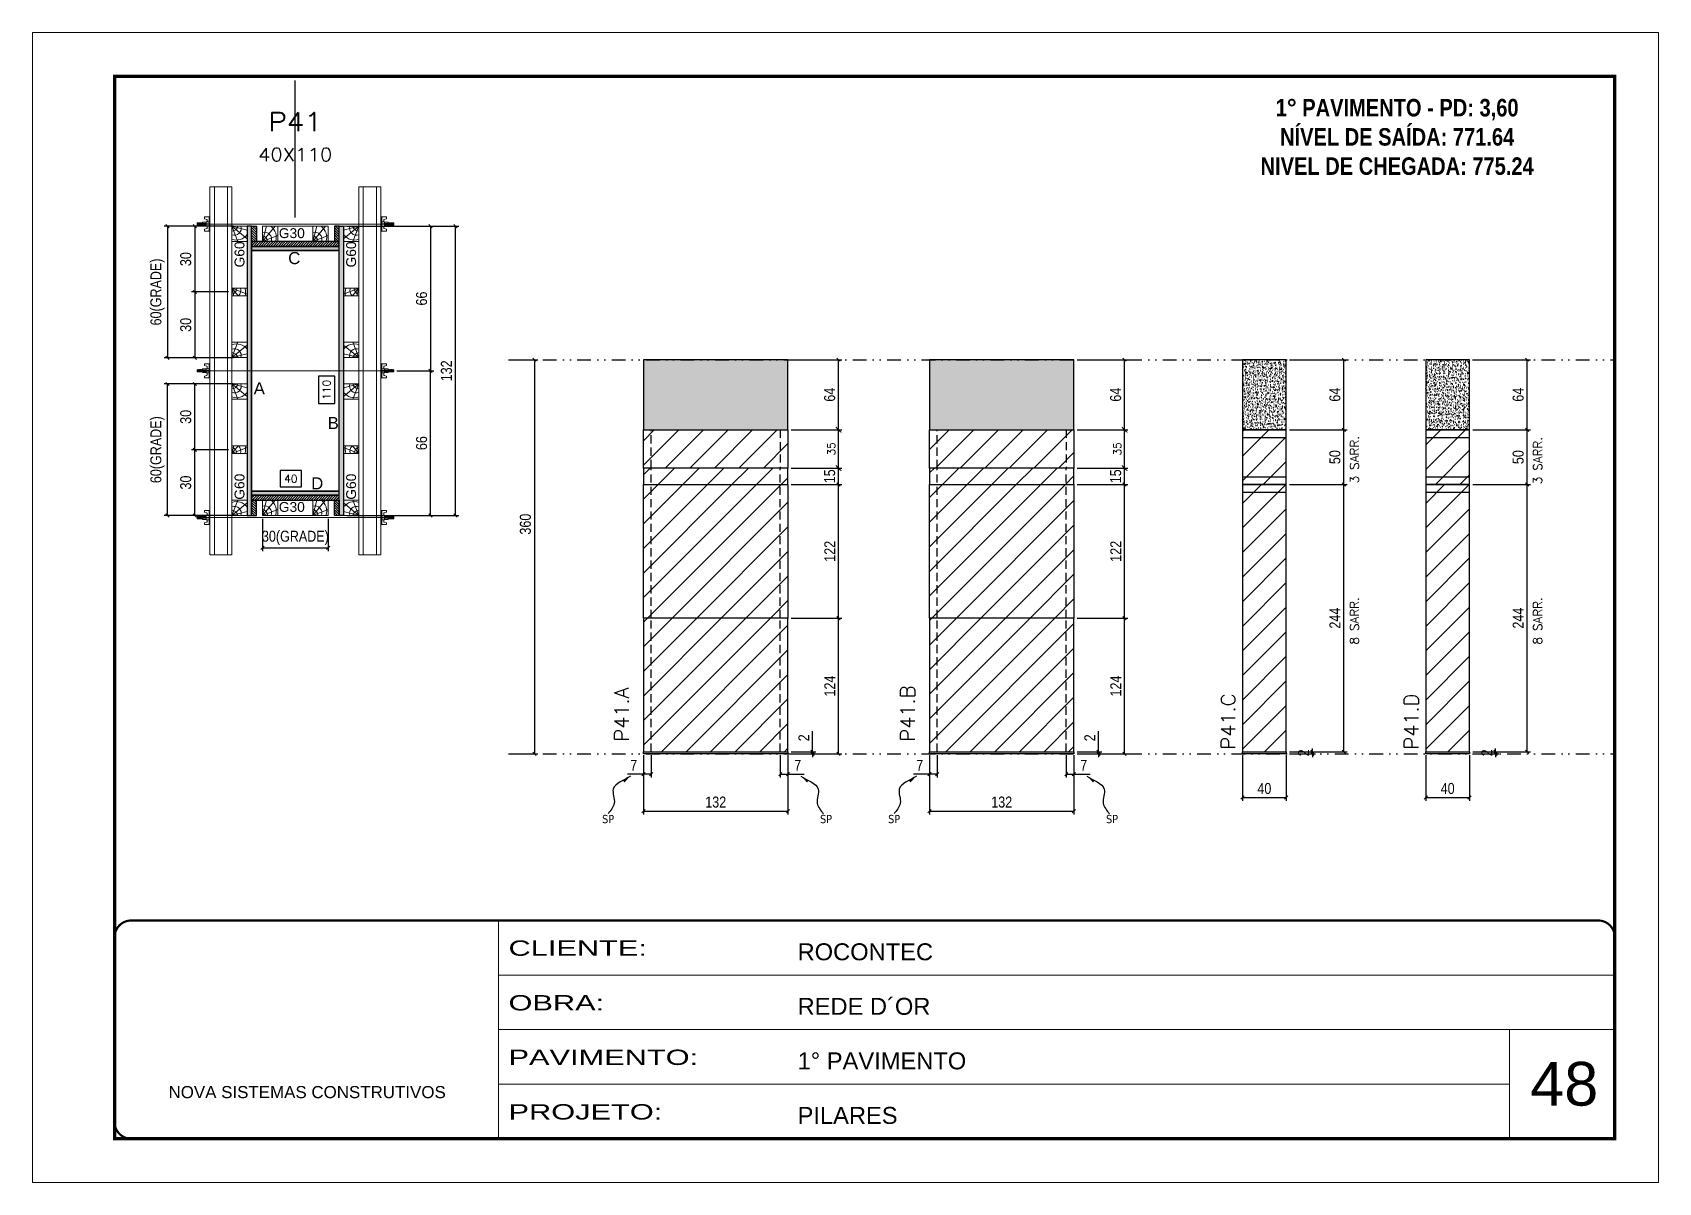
# Model space of a CAD drawing. Extents: x 2949 to 9203, y -16089 to 12527.
# Drawn here: x 7718 to 9203, y -1158 to -108 of the extents above; entities that cross this region are included whole.
import ezdxf
from ezdxf.enums import TextEntityAlignment as Align

# ---------------------------------------------------------------- set-up
doc = ezdxf.new("R2010")
doc.units = 0
for name, pattern in [('CONTINUO', [0]), ('DASHED', [0.75, 0.5, -0.25]), ('DIVIDE2', [0.625, 0.25, -0.125, 0, -0.125, 0, -0.125]), ('HIDDEN', [0.375, 0.25, -0.125])]:
    doc.linetypes.add(name, pattern=pattern)
for name, color, linetype, lineweight in [('CARIMBO', 255, 'Continuous', 9), ('Folhas', 255, 'Continuous', 9), ('Hachura', 251, 'Continuous', 9), ('Madeira', 126, 'Continuous', 18), ('Perfil Metálico', 224, 'Continuous', 18), ('SARRAFO DE PRESSAO', 251, 'DASHED', 9), ('Texto Seção', 7, 'Continuous', 15)]:
    doc.layers.add(name, color=color, linetype=linetype, lineweight=lineweight)
for name, color, linetype in [('CHAPA', 1, 'Continuous'), ('COTA', 241, 'Continuous'), ('cotas', 4, 'Continuous'), ('FUNDOS', 1, 'Continuous'), ('MEIO_PONT', 93, 'Continuous'), ('NOMENCLATURA', 7, 'Continuous'), ('Nível', 160, 'Continuous'), ('Painéis', 200, 'Continuous'), ('SARR_2.2x7', 40, 'Continuous'), ('SARRAFO', 251, 'Continuous'), ('Sarrafo de Pressão', 42, 'HIDDEN'), ('texto', 7, 'Continuous'), ('Texto de Titulo', 7, 'Continuous'), ('Texto Qtd Sarr', 242, 'Continuous'), ('TEXTO_GERAL', 7, 'Continuous')]:
    doc.layers.add(name, color=color, linetype=linetype)
doc.styles.add('ARIAL', font='arial.ttf')
doc.styles.add('COTA TECNICA', font='techl___.ttf', dxfattribs={"height": 10})
doc.styles.add('COTA TECNICA 2X', font='techl___.ttf', dxfattribs={"height": 10})
doc.styles.add('COTA TECNICA-50', font='techl___.ttf', dxfattribs={"height": 10})
doc.styles.add('REGUA-120', font='ROMANS.shx', dxfattribs={"height": 15})
doc.styles.add('ROMANC', font='techb___.ttf', dxfattribs={"height": 2.5})
doc.styles.add('ROMANS', font='romans.shx')
doc.styles.add('SANSSERIF', font='sas_____.pfb')
doc.styles.get("Standard").update_dxf_attribs({"font": 'arial.ttf'})
doc.styles.add('Tecnologia', font='')
doc.styles.get('Tecnologia').set_extended_font_data('Forgotten Futurist')
doc.dimstyles.new('COTA PAINEL-50', dxfattribs={"dimtxt": 10, "dimasz": 3, "dimexe": 3, "dimexo": 3, "dimgap": 3, "dimtad": 1, "dimdec": 1, "dimzin": 12, "dimdsep": 46, "dimtxsty": 'COTA TECNICA-50', "dimblk1": 'OBLIQUE', "dimblk2": 'OBLIQUE', "dimsah": 1, "dimcen": 0.9, "dimclrd": 4, "dimclre": 4, "dimclrt": 240, "dimadec": 1, "dimazin": 3, "dimtfac": 1, "dimtdec": 1, "dimtmove": 0, "dimatfit": 3, "dimfxl": 1, "dimtolj": 1, "dimtzin": 12, "dimarcsym": 0})
doc.dimstyles.new('Cota Paínel', dxfattribs={"dimtxt": 7, "dimasz": 5, "dimexe": 3, "dimexo": 3, "dimgap": 3, "dimtad": 1, "dimdec": 1, "dimzin": 12, "dimdsep": 46, "dimtxsty": 'ROMANS', "dimblk": 'ARCHTICK', "dimcen": 0, "dimclrd": 4, "dimclre": 4, "dimclrt": 1, "dimadec": 1, "dimazin": 3, "dimtfac": 1, "dimtdec": 1, "dimtmove": 0, "dimatfit": 3, "dimldrblk": 'OBLIQUE', "dimfxl": 1, "dimtolj": 1, "dimtzin": 12, "dimarcsym": 0})
doc.dimstyles.new('PAINEL', dxfattribs={"dimtxt": 10, "dimasz": 3, "dimexe": 3, "dimexo": 3, "dimgap": 3, "dimtad": 1, "dimdec": 1, "dimzin": 12, "dimdsep": 46, "dimtxsty": 'COTA TECNICA', "dimblk1": 'OBLIQUE', "dimblk2": 'OBLIQUE', "dimsah": 1, "dimcen": 0.9, "dimclrd": 4, "dimclre": 4, "dimclrt": 240, "dimadec": 1, "dimazin": 3, "dimtfac": 1, "dimtdec": 1, "dimtmove": 0, "dimatfit": 3, "dimfxl": 1, "dimtolj": 1, "dimtzin": 12, "dimarcsym": 0})
doc.dimstyles.new('SECAO PILAR', dxfattribs={"dimtxt": 10, "dimasz": 3, "dimexe": 3, "dimexo": 3, "dimgap": 3, "dimtad": 1, "dimdec": 1, "dimlfac": 0.5, "dimzin": 12, "dimdsep": 46, "dimtxsty": 'COTA TECNICA 2X', "dimblk1": 'OBLIQUE', "dimblk2": 'OBLIQUE', "dimsah": 1, "dimcen": 0.9, "dimclrd": 256, "dimclre": 256, "dimclrt": 256, "dimadec": 1, "dimazin": 3, "dimtfac": 1, "dimtdec": 1, "dimtmove": 0, "dimatfit": 3, "dimfxl": 1, "dimtolj": 1, "dimtzin": 12, "dimarcsym": 0})
doc.dimstyles.new('SECÇÃO 2', dxfattribs={"dimtxt": 7, "dimasz": 6, "dimexe": 0.18, "dimexo": 2, "dimgap": -4, "dimtad": 3, "dimdec": 1, "dimlfac": 0.5, "dimzin": 12, "dimdsep": 46, "dimtxsty": 'ROMANS', "dimblk": 'ARCHTICK', "dimcen": 0.09, "dimse1": 1, "dimse2": 1, "dimsd1": 1, "dimsd2": 1, "dimclrd": 180, "dimclre": 5, "dimclrt": 1, "dimadec": 0, "dimazin": 3, "dimtfac": 1, "dimtdec": 1, "dimtofl": 0, "dimtmove": 0, "dimatfit": 3, "dimldrblk": 'ARCHTICK', "dimfxl": 1, "dimtolj": 1, "dimtzin": 0, "dimarcsym": 0})
doc.dimstyles.get("Standard").update_dxf_attribs({"dimtxt": 0.18, "dimasz": 0.18, "dimexe": 0.18, "dimexo": 0.0625, "dimgap": 0.09, "dimtad": 0, "dimtih": 1, "dimtoh": 1, "dimdec": 4, "dimzin": 0, "dimdsep": 46, "dimtxsty": 'Standard', "dimcen": 0.09, "dimadec": 0, "dimazin": 0, "dimtfac": 1, "dimtdec": 4, "dimtofl": 0, "dimtmove": 0, "dimatfit": 3, "dimfxl": 1, "dimtolj": 1, "dimtzin": 0, "dimarcsym": 0})
pattern_1 = [(45, (-124528.372, -33050.646), (-11.2253202, 11.2253202), [])]
pattern_2 = [(45, (-124583.025, -33050.646), (-11.2253202, 11.2253202), [])]

msp = doc.modelspace()

# ---------------------------------------------------------------- texts
at = {"layer": 'CARIMBO', "style": 'ARIAL'}
msp.add_text('48', height=40, dxfattribs=at).set_placement((9085.39, -1087.45))
at = {"layer": 'NOMENCLATURA', "color": 2, "insert": (8963.86, -141.53), "char_height": 16, "attachment_point": 2, "style": 'ROMANC'}
msp.add_mtext_dynamic_manual_height_columns('\\P1° PAVIMENTO - PD: 3,60\\PNÍVEL DE SAÍDA: 771.64\\PNIVEL DE CHEGADA: 775.24', width=300.2766, gutter_width=1, heights=[0], dxfattribs=at)
at = {"layer": 'texto', "color": 0, "char_height": 7.5, "attachment_point": 5}
for insert in [(8243.24, -825.8), (8442.26, -825.8), (8504.46, -825.8), (8703.48, -825.8)]:
    msp.add_mtext('{\\fTahoma|b0|i0|c0|p34;\\C4;SP}', dxfattribs=dict(at, insert=insert))
at = {"layer": 'Texto Seção', "color": 0, "linetype": 'Continuous', "style": 'SANSSERIF'}
for p in [(7906.58, -322.08), (8008.52, -322.08), (7906.58, -534.15), (8008.52, -534.15)]:
    msp.add_text('G60', height=9, rotation=90, dxfattribs=at).set_placement(p, align=Align.MIDDLE_LEFT)
at = {"layer": 'Texto Seção', "linetype": 'Continuous', "style": 'ROMANS'}
for s, p in [('3 SARR.', (8928.8, -519.26)), ('3 SARR.', (9096.19, -520.07)), ('8 SARR.', (8928.8, -666.41)), ('8 SARR.', (9096.19, -666.41))]:
    msp.add_text(s, height=8, rotation=90, dxfattribs=at).set_placement(p)
at = {"layer": 'Texto Seção', "char_height": 13, "width": 285.3299, "attachment_point": 7, "rotation": 90, "style": 'REGUA-120'}
for s, insert in [('P41.A', (8262.02, -755.06)), ('P41.B', (8523.24, -755.06)), ('P41.C', (8815.98, -762.38)), ('P41.D', (8983.37, -762.38))]:
    msp.add_mtext(s, dxfattribs=dict(at, insert=insert))
at = {"layer": 'TEXTO_GERAL', "style": 'ARIAL'}
for s, p in [('C', (7956.61, -313.55)), ('A', (7924.66, -432.48)), ('B', (7992.16, -464.11)), ('D', (7977.56, -519.23))]:
    msp.add_text(s, height=11, dxfattribs=at).set_placement(p, align=Align.MIDDLE_CENTER)
at = {"layer": 'TEXTO_GERAL', "color": 0, "linetype": 'Continuous', "char_height": 9, "width": 285.3299, "attachment_point": 7, "style": 'SANSSERIF'}
for insert in [(7942.47, -295.42), (7942.47, -545.42)]:
    msp.add_mtext('G30', dxfattribs=dict(at, insert=insert))

# ---------------------------------------------------------------- blocks, each defined once
blk = doc.blocks.new('9999999999')
at = {"color": 30, "linetype": 'CONTINUO'}
for p, q in [((98564.6, 34230.2), (98564.6, 34429.4)), ((98564.6, 34379.6), (99584, 34379.6)), ((98564.6, 34329.8), (99488, 34329.8)), ((99584, 34329.8), (99488, 34329.8)), ((99488, 34329.8), (99488, 34230.2)), ((98564.6, 34280), (99488, 34280))]:
    blk.add_line(p, q, dxfattribs=at)
at = {"color": 30, "linetype": 'CONTINUO', "const_width": 2}
blk.add_lwpolyline([(99584, 34230.2), (99584, 34414.4, 0.414214), (99569, 34429.4), (98229, 34429.4, 0.414214), (98214, 34414.4), (98214, 34245.2, 0.414214), (98229, 34230.2), (99584, 34230.2)], format="xyb", dxfattribs=at)
at = {"layer": 'Folhas'}
blk.add_lwpolyline([(98139, 34190.2), (99624, 34190.2), (99624, 35240.2), (98139, 35240.2)], close=True, dxfattribs=at)
at = {"layer": 'Folhas', "color": 30, "const_width": 3}
blk.add_lwpolyline([(98214, 34230.2), (99584, 34230.2), (99584, 35200.2), (98214, 35200.2)], close=True, dxfattribs=at)
at = {"color": 7, "linetype": 'Continuous', "ltscale": 5, "style": 'ARIAL'}
for s, height, p in [('ROCONTEC', 15.48, (98837.7, 34393.1)), ('REDE D´OR', 15.48, (98837.7, 34343.3)), ('1° PAVIMENTO', 15.483, (98837.7, 34293.5)), ('NOVA SISTEMAS CONSTRUTIVOS', 11.059, (98263.2, 34267.2)), ('PILARES', 15.48, (98837.7, 34243.7))]:
    blk.add_text(s, height=height, dxfattribs=at).set_placement(p)
at = {"layer": 'Folhas', "color": 7, "style": 'Tecnologia', "width": 1.5}
for s, p in [('CLIENTE:', (98573.7, 34397.2)), ('OBRA:', (98573.7, 34347.3)), ('PAVIMENTO:', (98573.7, 34297.5)), ('PROJETO:', (98573.7, 34247.7))]:
    blk.add_text(s, height=14, dxfattribs=at).set_placement(p)
blk = doc.blocks.new('_Oblique')
at = {"color": 0, "linetype": 'ByBlock', "lineweight": -2}
blk.add_line((-0.5, -0.5), (0.5, 0.5), dxfattribs=at)
blk = doc.blocks.new('*D1817')
at = {"layer": 'cotas', "color": 4, "linetype": 'ByBlock', "lineweight": -2, "transparency": 16777216}
for p, q in [((8155.2, -406.3), (8178.9, -406.3)), ((8175.9, -406.3), (8175.9, -766.3)), ((8155.2, -766.3), (8178.9, -766.3))]:
    blk.add_line(p, q, dxfattribs=at)
at = {"layer": 'Defpoints', "color": 0, "linetype": 'ByBlock', "transparency": 16777216}
for p in [(8152.2, -406.3), (8152.2, -766.3), (8175.9, -766.3)]:
    blk.add_point(p, dxfattribs=at)
at = {"layer": 'cotas', "color": 4, "linetype": 'ByBlock', "lineweight": -2, "transparency": 16777216, "xscale": 3, "yscale": 3, "zscale": 3}
for p, rotation in [((8175.9, -406.3), 90), ((8175.9, -766.3), 270)]:
    blk.add_blockref('_Oblique', p, dxfattribs=dict(at, rotation=rotation))
at = {"layer": 'cotas', "color": 240, "linetype": 'ByBlock', "transparency": 16777216, "insert": (8167.7, -556.5), "char_height": 10, "attachment_point": 5, "rotation": 90, "style": 'COTA TECNICA'}
blk.add_mtext('\\A1;360', dxfattribs=at)
blk = doc.blocks.new('titulo1')
at = {"layer": 'Defpoints', "color": 252, "linetype": 'HIDDEN', "ltscale": 2}
blk.add_line((0, 0), (0, 125), dxfattribs=at)
at = {"layer": 'Defpoints', "style": 'ROMANS', "oblique": 15}
blk.add_attdef('FOLHA', text='', height=10, dxfattribs=at).set_placement((0, 15.6), align=Align.MIDDLE_CENTER)
at = {"layer": 'Texto Qtd Sarr', "color": 3, "style": 'ROMANS', "oblique": 15}
for tag, height, p in [('TITULO', 17, (0, 71.4)), ('SEÇÃO', 12, (0, 41.5))]:
    blk.add_attdef(tag, text='', height=height, dxfattribs=at).set_placement(p, align=Align.MIDDLE_CENTER)
blk = doc.blocks.new('*D1806')
at = {"layer": 'COTA', "color": 180, "lineweight": -2, "transparency": 16777216}
for p, q in [((7993.6, -421.3), (7978.6, -421.3)), ((7978.6, -421.3), (7978.6, -446.3)), ((7993.6, -446.3), (7993.6, -421.3)), ((7978.6, -446.3), (7993.6, -446.3))]:
    blk.add_line(p, q, dxfattribs=at)
at = {"layer": 'Defpoints', "color": 0, "transparency": 16777216}
for p in [(7997.6, -306.5), (7997.6, -306.5), (7997.6, -526.5)]:
    blk.add_point(p, dxfattribs=at)
at = {"layer": 'COTA', "color": 1, "transparency": 16777216, "insert": (7986.1, -433.8), "char_height": 7, "attachment_point": 5, "rotation": 90, "style": 'ROMANS'}
blk.add_mtext('\\A1;110', dxfattribs=at)
blk = doc.blocks.new('_ArchTick')
at = {"color": 0, "linetype": 'ByBlock', "const_width": 0.15}
blk.add_lwpolyline([(-0.5, -0.5), (0.5, 0.5)], dxfattribs=at)
blk = doc.blocks.new('*D1807')
at = {"layer": 'COTA', "lineweight": -2, "transparency": 16777216}
for p, q in [((8004.6, -284.5), (8106.8, -284.5)), ((8103.8, -548.5), (8103.8, -284.5)), ((8004.6, -548.5), (8106.8, -548.5))]:
    blk.add_line(p, q, dxfattribs=at)
at = {"layer": 'Defpoints', "color": 0, "transparency": 16777216}
for p in [(8001.6, -284.5), (8103.8, -284.5), (8001.6, -548.5)]:
    blk.add_point(p, dxfattribs=at)
at = {"layer": 'COTA', "lineweight": -2, "transparency": 16777216, "xscale": 3, "yscale": 3, "zscale": 3}
for p, rotation in [((8103.8, -284.5), 90), ((8103.8, -548.5), 270)]:
    blk.add_blockref('_Oblique', p, dxfattribs=dict(at, rotation=rotation))
at = {"layer": 'COTA', "transparency": 16777216, "insert": (8095.6, -416.5), "char_height": 10, "attachment_point": 5, "rotation": 90, "style": 'COTA TECNICA 2X'}
blk.add_mtext('\\A1;132', dxfattribs=at)
blk = doc.blocks.new('*D1808')
at = {"layer": 'COTA', "lineweight": -2, "transparency": 16777216}
for p, q in [((8050.4, -416.5), (8084, -416.5)), ((8081, -548.5), (8081, -416.5)), ((8038.6, -548.5), (8084, -548.5))]:
    blk.add_line(p, q, dxfattribs=at)
at = {"layer": 'Defpoints', "color": 0, "transparency": 16777216}
for p in [(8047.4, -416.5), (8081, -416.5), (8035.6, -548.5)]:
    blk.add_point(p, dxfattribs=at)
at = {"layer": 'COTA', "lineweight": -2, "transparency": 16777216, "xscale": 3, "yscale": 3, "zscale": 3}
for p, rotation in [((8081, -416.5), 90), ((8081, -548.5), 270)]:
    blk.add_blockref('_Oblique', p, dxfattribs=dict(at, rotation=rotation))
at = {"layer": 'COTA', "transparency": 16777216, "insert": (8072.9, -482.5), "char_height": 10, "attachment_point": 5, "rotation": 90, "style": 'COTA TECNICA 2X'}
blk.add_mtext('\\A1;66', dxfattribs=at)
blk = doc.blocks.new('*D1809')
at = {"layer": 'COTA', "lineweight": -2, "transparency": 16777216}
for p, q in [((8038.6, -284.5), (8084, -284.5)), ((8081, -284.5), (8081, -416.5)), ((8050.4, -416.5), (8084, -416.5))]:
    blk.add_line(p, q, dxfattribs=at)
at = {"layer": 'Defpoints', "color": 0, "transparency": 16777216}
for p in [(8035.6, -284.5), (8047.4, -416.5), (8081, -416.5)]:
    blk.add_point(p, dxfattribs=at)
at = {"layer": 'COTA', "lineweight": -2, "transparency": 16777216, "xscale": 3, "yscale": 3, "zscale": 3}
for p, rotation in [((8081, -284.5), 90), ((8081, -416.5), 270)]:
    blk.add_blockref('_Oblique', p, dxfattribs=dict(at, rotation=rotation))
at = {"layer": 'COTA', "transparency": 16777216, "insert": (8072.9, -350.5), "char_height": 10, "attachment_point": 5, "rotation": 90, "style": 'COTA TECNICA 2X'}
blk.add_mtext('\\A1;66', dxfattribs=at)
blk = doc.blocks.new('*D1810')
at = {"layer": 'COTA', "color": 180, "lineweight": -2, "transparency": 16777216}
for p, q in [((7963.1, -507.5), (7943.8, -507.5)), ((7943.8, -507.5), (7943.8, -522.5)), ((7963.1, -522.5), (7963.1, -507.5)), ((7943.8, -522.5), (7963.1, -522.5))]:
    blk.add_line(p, q, dxfattribs=at)
at = {"layer": 'Defpoints', "color": 0, "transparency": 16777216}
for p in [(7917.6, -526.5), (7917.6, -526.5), (7997.6, -526.5)]:
    blk.add_point(p, dxfattribs=at)
at = {"layer": 'COTA', "color": 1, "transparency": 16777216, "insert": (7953.4, -515), "char_height": 7, "attachment_point": 5, "style": 'ROMANS'}
blk.add_mtext('\\A1;40', dxfattribs=at)
blk = doc.blocks.new('C')
at = {"layer": 'Hachura', "color": 0}
for p, q in [((0, 3.22), (0, -3.22)), ((0.45, 3.22), (0, 3.22)), ((0.46, 3.16), (0, 3.16)), ((0.46, 3.05), (0, 3.05)), ((0.46, 2.88), (0, 2.88)), ((0, 2.75), (0, -1.16)), ((0.46, 2.65), (0, 2.65)), ((0.46, 2.23), (0, 2.23)), ((0.46, 1.51), (0, 1.51)), ((0.39, 0.49), (0.17, 0.49)), ((0.45, -3.23), (0.45, 3.22)), ((0.45, 3.22), (2.58, 3.22)), ((1.74, 0.97), (0.45, 0.97)), ((1.45, 0.1), (0.45, 0.1)), ((1.35, 1.94), (1.35, 0.96)), ((2.58, 2.39), (1.47, 2.09)), ((1.74, -0.97), (1.74, 0.97)), ((1.74, 0.97), (1.74, 0.84)), ((1.74, 0.97), (1.74, 0.84)), ((1.74, 0.84), (3.35, 0.84)), ((3.35, 0.45), (1.74, 0.45)), ((2.58, 3.22), (2.58, 2.39)), ((3.32, 0.84), (3.32, -0.84)), ((3.35, 0.84), (3.35, -0.84)), ((3.68, 0.45), (3.35, 0.45)), ((3.84, -0.52), (3.35, 0.45)), ((3.35, 0.06), (3.67, -0.57)), ((3.68, 0.45), (4.16, -0.52)), ((3.72, 0.5), (4.25, -0.57)), ((4.37, -0.55), (3.83, 0.53)), ((4.15, 0.45), (3.93, 0.45)), ((4.42, -0.52), (3.93, 0.45)), ((4.15, 0.45), (4.26, 0.45)), ((4.26, 0.45), (4.74, -0.52)), ((4.3, 0.5), (4.83, -0.57)), ((4.95, -0.55), (4.41, 0.53)), ((4.51, 0.45), (4.84, 0.45)), ((5, -0.52), (4.51, 0.45)), ((4.84, 0.45), (5.32, -0.52)), ((4.88, 0.5), (5.41, -0.57)), ((5.53, -0.55), (4.99, 0.53)), ((5.58, -0.52), (5.09, 0.45)), ((5.42, 0.45), (5.09, 0.45)), ((5.58, -0.52), (5.09, 0.45)), ((5.42, 0.45), (5.74, -0.19)), ((5.46, 0.5), (5.74, -0.07)), ((5.74, 0.19), (5.57, 0.53)), ((5.74, 0.32), (5.68, 0.45)), ((5.68, 0.45), (5.74, 0.45)), ((5.74, 0.45), (5.9, 0.29)), ((5.74, 0.45), (5.74, -0.52)), ((5.9, -0.36), (5.9, 0.29)), ((0.45, 0), (0, 0)), ((0.46, -1.52), (0, -1.52)), ((0.46, -2.23), (0, -2.23)), ((0.46, -2.65), (0, -2.65)), ((0.46, -2.88), (0, -2.88)), ((0.46, -3.05), (0, -3.05)), ((0.46, -3.16), (0, -3.16)), ((0, -3.22), (2.57, -3.22)), ((0.08, -0.48), (0.29, -0.48)), ((0.29, -0.48), (0.4, -0.48)), ((0.45, 0), (0.45, -0.97)), ((0.45, -0.16), (1.45, -0.16)), ((0.45, -0.65), (0.45, -0.32)), ((0.45, -3.23), (0.45, -0.65)), ((0.45, -0.97), (1.74, -0.97)), ((1.35, -1.94), (1.35, -0.97)), ((2.58, -2.39), (1.47, -2.1)), ((3.35, -0.32), (1.74, -0.32)), ((3.35, -0.84), (1.74, -0.84)), ((2.58, -3.23), (2.58, -2.39)), ((3.35, -0.07), (3.58, -0.52)), ((3.35, -0.52), (3.58, -0.52)), ((3.84, -0.52), (4.16, -0.52)), ((4.42, -0.52), (4.74, -0.52)), ((4.63, -0.52), (4.74, -0.52)), ((5, -0.52), (5.32, -0.52)), ((5.58, -0.52), (5.74, -0.52)), ((5.74, -0.52), (5.9, -0.36)), ((5.74, -0.52), (5.74, -0.52))]:
    blk.add_line(p, q, dxfattribs=at)
for centre, radius, start, end in [((1.52, 1.94), 0.161, 104.74356, 180), ((1.44, -0.03), 0.129, 272.69497, 87.30503), ((3.81, 0.39), 0.143, 25.56881, 154.43119), ((4.39, 0.39), 0.143, 25.56881, 154.43119), ((4.97, 0.39), 0.143, 25.56881, 154.43119), ((5.55, 0.39), 0.143, 25.56881, 154.43119), ((0.17, -0.37), 0.174, 221.74404, 317.85924), ((1.52, -1.94), 0.161, 180, 255.25644), ((3.71, -0.4), 0.174, 222.14076, 318.25596), ((4.29, -0.4), 0.174, 222.14076, 318.25596), ((4.87, -0.4), 0.174, 222.14076, 318.25596), ((5.45, -0.4), 0.174, 222.14076, 318.25596), ((5.61, -0.4), 0.174, 317.85924, 318.25596)]:
    blk.add_arc(centre, radius, start, end, dxfattribs=at)
blk = doc.blocks.new('PONTALETE')
at = {"layer": 'Madeira'}
for q in [(2.71, 7), (7, 5.76), (7, 1.74)]:
    blk.add_line((0, 0), q, dxfattribs=at)
blk.add_lwpolyline([(0, 0), (7, 0), (7, 7), (0, 7)], close=True, dxfattribs=at)
for centre, radius, start, end in [((2.04, 0.06), 6.23, 37.28179, 109.09128), ((1.09, 0.9), 3.19, 343.60304, 109.98471), ((-0.21, -0.78), 3.09, 14.63219, 86.0383)]:
    blk.add_arc(centre, radius, start, end, dxfattribs=at)
blk = doc.blocks.new('*D1811')
at = {"layer": 'COTA', "lineweight": -2, "transparency": 16777216}
for p, q in [((7901, -428.5), (7837.9, -428.5)), ((7840.9, -548.5), (7840.9, -428.5)), ((7901, -548.5), (7837.9, -548.5))]:
    blk.add_line(p, q, dxfattribs=at)
at = {"layer": 'Defpoints', "color": 0, "transparency": 16777216}
for p in [(7840.9, -428.5), (7904, -428.5), (7904, -548.5)]:
    blk.add_point(p, dxfattribs=at)
at = {"layer": 'COTA', "lineweight": -2, "transparency": 16777216, "xscale": 3, "yscale": 3, "zscale": 3}
for p, rotation in [((7840.9, -428.5), 90), ((7840.9, -548.5), 270)]:
    blk.add_blockref('_Oblique', p, dxfattribs=dict(at, rotation=rotation))
at = {"layer": 'COTA', "transparency": 16777216, "insert": (7831.7, -488.5), "char_height": 10, "attachment_point": 5, "rotation": 90, "style": 'COTA TECNICA 2X'}
blk.add_mtext('\\A1;60(GRADE)', dxfattribs=at)
blk = doc.blocks.new('*D1818')
at = {"layer": 'COTA', "lineweight": -2, "transparency": 16777216}
for p, q in [((7927.6, -551.5), (7927.6, -581.2)), ((7987.6, -551.5), (7987.6, -581.2)), ((7927.6, -578.2), (7987.6, -578.2))]:
    blk.add_line(p, q, dxfattribs=at)
at = {"layer": 'Defpoints', "color": 0, "transparency": 16777216}
for p in [(7927.6, -548.5), (7987.6, -548.5), (7987.6, -578.2)]:
    blk.add_point(p, dxfattribs=at)
at = {"layer": 'COTA', "lineweight": -2, "transparency": 16777216, "xscale": 3, "yscale": 3, "zscale": 3, "rotation": 180}
blk.add_blockref('_Oblique', (7927.6, -578.2), dxfattribs=at)
at = {"layer": 'COTA', "lineweight": -2, "transparency": 16777216, "xscale": 3, "yscale": 3, "zscale": 3}
blk.add_blockref('_Oblique', (7987.6, -578.2), dxfattribs=at)
at = {"layer": 'COTA', "transparency": 16777216, "insert": (7957.6, -569), "char_height": 10, "attachment_point": 5, "style": 'COTA TECNICA 2X'}
blk.add_mtext('\\A1;30(GRADE)', dxfattribs=at)
blk = doc.blocks.new('MEIO PONTALETE')
at = {"layer": 'Madeira'}
for q in [(2.71, 7), (3.5, 2.88), (3.5, 0.87)]:
    blk.add_line((0, 0), q, dxfattribs=at)
blk.add_lwpolyline([(0, 0), (3.5, 0), (3.5, 7), (0, 7)], close=True, dxfattribs=at)
for centre, radius, start, end in [((2.04, 0.06), 6.23, 76.44987, 109.09128), ((1.09, 0.9), 3.19, 40.90626, 109.98471), ((-0.21, -0.78), 3.09, 14.63219, 86.0383)]:
    blk.add_arc(centre, radius, start, end, dxfattribs=at)
blk = doc.blocks.new('*D1819')
at = {"layer": 'COTA', "lineweight": -2, "transparency": 16777216}
for p, q in [((7896.6, -488.5), (7862.8, -488.5)), ((7865.8, -548.5), (7865.8, -488.5)), ((7896.6, -548.5), (7862.8, -548.5))]:
    blk.add_line(p, q, dxfattribs=at)
at = {"layer": 'Defpoints', "color": 0, "transparency": 16777216}
for p in [(7865.8, -488.5), (7899.6, -488.5), (7899.6, -548.5)]:
    blk.add_point(p, dxfattribs=at)
at = {"layer": 'COTA', "lineweight": -2, "transparency": 16777216, "xscale": 3, "yscale": 3, "zscale": 3}
for p, rotation in [((7865.8, -488.5), 90), ((7865.8, -548.5), 270)]:
    blk.add_blockref('_Oblique', p, dxfattribs=dict(at, rotation=rotation))
at = {"layer": 'COTA', "transparency": 16777216, "insert": (7857.5, -518.5), "char_height": 10, "attachment_point": 5, "rotation": 90, "style": 'COTA TECNICA 2X'}
blk.add_mtext('\\A1;30', dxfattribs=at)
blk = doc.blocks.new('*D1820')
at = {"layer": 'COTA', "lineweight": -2, "transparency": 16777216}
for p, q in [((7896.6, -428.5), (7862.8, -428.5)), ((7865.8, -488.5), (7865.8, -428.5)), ((7896.6, -488.5), (7862.8, -488.5))]:
    blk.add_line(p, q, dxfattribs=at)
at = {"layer": 'Defpoints', "color": 0, "transparency": 16777216}
for p in [(7865.8, -428.5), (7899.6, -428.5), (7899.6, -488.5)]:
    blk.add_point(p, dxfattribs=at)
at = {"layer": 'COTA', "lineweight": -2, "transparency": 16777216, "xscale": 3, "yscale": 3, "zscale": 3}
for p, rotation in [((7865.8, -428.5), 90), ((7865.8, -488.5), 270)]:
    blk.add_blockref('_Oblique', p, dxfattribs=dict(at, rotation=rotation))
at = {"layer": 'COTA', "transparency": 16777216, "insert": (7857.5, -458.5), "char_height": 10, "attachment_point": 5, "rotation": 90, "style": 'COTA TECNICA 2X'}
blk.add_mtext('\\A1;30', dxfattribs=at)
blk = doc.blocks.new('*D1812')
at = {"layer": 'COTA', "lineweight": -2, "transparency": 16777216}
for p, q in [((7901, -284.5), (7837.9, -284.5)), ((7840.9, -284.5), (7840.9, -404.5)), ((7901, -404.5), (7837.9, -404.5))]:
    blk.add_line(p, q, dxfattribs=at)
at = {"layer": 'Defpoints', "color": 0, "transparency": 16777216}
for p in [(7904, -284.5), (7840.9, -404.5), (7904, -404.5)]:
    blk.add_point(p, dxfattribs=at)
at = {"layer": 'COTA', "lineweight": -2, "transparency": 16777216, "xscale": 3, "yscale": 3, "zscale": 3}
for p, rotation in [((7840.9, -284.5), 90), ((7840.9, -404.5), 270)]:
    blk.add_blockref('_Oblique', p, dxfattribs=dict(at, rotation=rotation))
at = {"layer": 'COTA', "transparency": 16777216, "insert": (7831.7, -344.5), "char_height": 10, "attachment_point": 5, "rotation": 90, "style": 'COTA TECNICA 2X'}
blk.add_mtext('\\A1;60(GRADE)', dxfattribs=at)
blk = doc.blocks.new('*D1821')
at = {"layer": 'COTA', "lineweight": -2, "transparency": 16777216}
for p, q in [((7896.6, -284.5), (7862.8, -284.5)), ((7865.8, -284.5), (7865.8, -344.5)), ((7896.6, -344.5), (7862.8, -344.5))]:
    blk.add_line(p, q, dxfattribs=at)
at = {"layer": 'Defpoints', "color": 0, "transparency": 16777216}
for p in [(7899.6, -284.5), (7865.8, -344.5), (7899.6, -344.5)]:
    blk.add_point(p, dxfattribs=at)
at = {"layer": 'COTA', "lineweight": -2, "transparency": 16777216, "xscale": 3, "yscale": 3, "zscale": 3}
for p, rotation in [((7865.8, -284.5), 90), ((7865.8, -344.5), 270)]:
    blk.add_blockref('_Oblique', p, dxfattribs=dict(at, rotation=rotation))
at = {"layer": 'COTA', "transparency": 16777216, "insert": (7857.5, -314.5), "char_height": 10, "attachment_point": 5, "rotation": 90, "style": 'COTA TECNICA 2X'}
blk.add_mtext('\\A1;30', dxfattribs=at)
blk = doc.blocks.new('*D1822')
at = {"layer": 'COTA', "lineweight": -2, "transparency": 16777216}
for p, q in [((7896.6, -344.5), (7862.8, -344.5)), ((7865.8, -344.5), (7865.8, -404.5)), ((7896.6, -404.5), (7862.8, -404.5))]:
    blk.add_line(p, q, dxfattribs=at)
at = {"layer": 'Defpoints', "color": 0, "transparency": 16777216}
for p in [(7899.6, -344.5), (7865.8, -404.5), (7899.6, -404.5)]:
    blk.add_point(p, dxfattribs=at)
at = {"layer": 'COTA', "lineweight": -2, "transparency": 16777216, "xscale": 3, "yscale": 3, "zscale": 3}
for p, rotation in [((7865.8, -344.5), 90), ((7865.8, -404.5), 270)]:
    blk.add_blockref('_Oblique', p, dxfattribs=dict(at, rotation=rotation))
at = {"layer": 'COTA', "transparency": 16777216, "insert": (7857.5, -374.5), "char_height": 10, "attachment_point": 5, "rotation": 90, "style": 'COTA TECNICA 2X'}
blk.add_mtext('\\A1;30', dxfattribs=at)
blk = doc.blocks.new('*D1782')
at = {"layer": 'COTA', "color": 4, "lineweight": -2, "transparency": 16777216}
for p, q in [((8865.6, -520.3), (8918.1, -520.3)), ((8915.1, -764.3), (8915.1, -520.3)), ((8865.6, -764.3), (8918.1, -764.3))]:
    blk.add_line(p, q, dxfattribs=at)
at = {"layer": 'Defpoints', "color": 0, "transparency": 16777216}
for p in [(8862.6, -520.3), (8915.1, -520.3), (8862.6, -764.3)]:
    blk.add_point(p, dxfattribs=at)
at = {"layer": 'COTA', "color": 4, "lineweight": -2, "transparency": 16777216, "xscale": 3, "yscale": 3, "zscale": 3}
for p, rotation in [((8915.1, -520.3), 90), ((8915.1, -764.3), 270)]:
    blk.add_blockref('_Oblique', p, dxfattribs=dict(at, rotation=rotation))
at = {"layer": 'COTA', "color": 240, "transparency": 16777216, "insert": (8907, -642.3), "char_height": 10, "attachment_point": 5, "rotation": 90, "style": 'COTA TECNICA'}
blk.add_mtext('\\A1;244', dxfattribs=at)
blk = doc.blocks.new('*D1783')
at = {"layer": 'COTA', "color": 4, "lineweight": -2, "transparency": 16777216}
for p, q in [((8865.6, -406.3), (8918.1, -406.3)), ((8915.1, -470.3), (8915.1, -406.3)), ((8865.6, -470.3), (8918.1, -470.3))]:
    blk.add_line(p, q, dxfattribs=at)
at = {"layer": 'Defpoints', "color": 0, "transparency": 16777216}
for p in [(8862.6, -406.3), (8915.1, -406.3), (8862.6, -470.3)]:
    blk.add_point(p, dxfattribs=at)
at = {"layer": 'COTA', "color": 4, "lineweight": -2, "transparency": 16777216, "xscale": 3, "yscale": 3, "zscale": 3}
for p, rotation in [((8915.1, -406.3), 90), ((8915.1, -470.3), 270)]:
    blk.add_blockref('_Oblique', p, dxfattribs=dict(at, rotation=rotation))
at = {"layer": 'COTA', "color": 240, "transparency": 16777216, "insert": (8907, -438.3), "char_height": 10, "attachment_point": 5, "rotation": 90, "style": 'COTA TECNICA'}
blk.add_mtext('\\A1;64', dxfattribs=at)
blk = doc.blocks.new('*D1784')
at = {"layer": 'COTA', "color": 4, "lineweight": -2, "transparency": 16777216}
for p, q in [((8822.6, -767.3), (8822.6, -809)), ((8862.6, -767.3), (8862.6, -809)), ((8822.6, -806), (8862.6, -806))]:
    blk.add_line(p, q, dxfattribs=at)
at = {"layer": 'Defpoints', "color": 0, "transparency": 16777216}
for p in [(8822.6, -764.3), (8862.6, -764.3), (8862.6, -806)]:
    blk.add_point(p, dxfattribs=at)
at = {"layer": 'COTA', "color": 4, "lineweight": -2, "transparency": 16777216, "xscale": 3, "yscale": 3, "zscale": 3, "rotation": 180}
blk.add_blockref('_Oblique', (8822.6, -806), dxfattribs=at)
at = {"layer": 'COTA', "color": 4, "lineweight": -2, "transparency": 16777216, "xscale": 3, "yscale": 3, "zscale": 3}
blk.add_blockref('_Oblique', (8862.6, -806), dxfattribs=at)
at = {"layer": 'COTA', "color": 240, "transparency": 16777216, "insert": (8842.6, -797.9), "char_height": 10, "attachment_point": 5, "style": 'COTA TECNICA'}
blk.add_mtext('\\A1;40', dxfattribs=at)
blk = doc.blocks.new('*D1813')
at = {"layer": 'COTA', "color": 4, "linetype": 'ByBlock', "lineweight": -2, "transparency": 16777216}
for p, q in [((8865.6, -470.3), (8918.1, -470.3)), ((8915.1, -520.3), (8915.1, -470.3)), ((8865.6, -520.3), (8918.1, -520.3))]:
    blk.add_line(p, q, dxfattribs=at)
at = {"layer": 'Defpoints', "color": 0, "linetype": 'ByBlock', "transparency": 16777216}
for p in [(8862.6, -470.3), (8915.1, -470.3), (8862.6, -520.3)]:
    blk.add_point(p, dxfattribs=at)
at = {"layer": 'COTA', "color": 4, "linetype": 'ByBlock', "lineweight": -2, "transparency": 16777216, "xscale": 3, "yscale": 3, "zscale": 3}
for p, rotation in [((8915.1, -470.3), 90), ((8915.1, -520.3), 270)]:
    blk.add_blockref('_Oblique', p, dxfattribs=dict(at, rotation=rotation))
at = {"layer": 'COTA', "color": 240, "linetype": 'ByBlock', "transparency": 16777216, "insert": (8907, -495.3), "char_height": 10, "attachment_point": 5, "rotation": 90, "style": 'COTA TECNICA'}
blk.add_mtext('\\A1;50', dxfattribs=at)
blk = doc.blocks.new('*D1785')
at = {"layer": 'COTA', "color": 4, "lineweight": -2, "transparency": 16777216}
for p, q in [((8865.6, -764.3), (8889.4, -764.3)), ((8865.6, -766.3), (8889.4, -766.3)), ((8886.4, -764.3), (8886.4, -761.3)), ((8886.4, -766.3), (8886.4, -764.3)), ((8886.4, -766.3), (8886.4, -769.3))]:
    blk.add_line(p, q, dxfattribs=at)
at = {"layer": 'Defpoints', "color": 0, "transparency": 16777216}
for p in [(8862.6, -764.3), (8862.6, -766.3), (8886.4, -764.3)]:
    blk.add_point(p, dxfattribs=at)
at = {"layer": 'COTA', "color": 4, "lineweight": -2, "transparency": 16777216, "xscale": 3, "yscale": 3, "zscale": 3}
for p, rotation in [((8886.4, -764.3), 270), ((8886.4, -766.3), 90)]:
    blk.add_blockref('_Oblique', p, dxfattribs=dict(at, rotation=rotation))
at = {"layer": 'COTA', "color": 240, "transparency": 16777216, "insert": (8878.4, -765.3), "char_height": 10, "attachment_point": 5, "rotation": 90, "style": 'COTA TECNICA-50'}
blk.add_mtext('\\A1;2', dxfattribs=at)
blk = doc.blocks.new('*D1786')
at = {"layer": 'COTA', "color": 4, "lineweight": -2, "transparency": 16777216}
for p, q in [((8275.5, -767.3), (8275.5, -821.5)), ((8407.5, -767.3), (8407.5, -821.5)), ((8275.5, -818.5), (8407.5, -818.5))]:
    blk.add_line(p, q, dxfattribs=at)
at = {"layer": 'Defpoints', "color": 0, "transparency": 16777216}
for p in [(8275.5, -764.3), (8407.5, -764.3), (8407.5, -818.5)]:
    blk.add_point(p, dxfattribs=at)
at = {"layer": 'COTA', "color": 4, "lineweight": -2, "transparency": 16777216, "xscale": 3, "yscale": 3, "zscale": 3, "rotation": 180}
blk.add_blockref('_Oblique', (8275.5, -818.5), dxfattribs=at)
at = {"layer": 'COTA', "color": 4, "lineweight": -2, "transparency": 16777216, "xscale": 3, "yscale": 3, "zscale": 3}
blk.add_blockref('_Oblique', (8407.5, -818.5), dxfattribs=at)
at = {"layer": 'COTA', "color": 240, "transparency": 16777216, "insert": (8341.5, -810.3), "char_height": 10, "attachment_point": 5, "style": 'COTA TECNICA'}
blk.add_mtext('\\A1;132', dxfattribs=at)
blk = doc.blocks.new('*D1787')
at = {"layer": 'COTA', "color": 4, "lineweight": -2, "transparency": 16777216}
for p, q in [((8410.5, -406.3), (8456.7, -406.3)), ((8453.7, -470.3), (8453.7, -406.3)), ((8410.5, -470.3), (8456.7, -470.3))]:
    blk.add_line(p, q, dxfattribs=at)
at = {"layer": 'Defpoints', "color": 0, "transparency": 16777216}
for p in [(8407.5, -406.3), (8453.7, -406.3), (8407.5, -470.3)]:
    blk.add_point(p, dxfattribs=at)
at = {"layer": 'COTA', "color": 4, "lineweight": -2, "transparency": 16777216, "xscale": 3, "yscale": 3, "zscale": 3}
for p, rotation in [((8453.7, -406.3), 90), ((8453.7, -470.3), 270)]:
    blk.add_blockref('_Oblique', p, dxfattribs=dict(at, rotation=rotation))
at = {"layer": 'COTA', "color": 240, "transparency": 16777216, "insert": (8445.6, -438.3), "char_height": 10, "attachment_point": 5, "rotation": 90, "style": 'COTA TECNICA'}
blk.add_mtext('\\A1;64', dxfattribs=at)
blk = doc.blocks.new('*D1788')
at = {"layer": 'COTA', "color": 4, "lineweight": -2, "transparency": 16777216}
for p, q in [((8410.5, -642.3), (8456.7, -642.3)), ((8453.7, -766.3), (8453.7, -642.3)), ((8410.5, -766.3), (8456.7, -766.3))]:
    blk.add_line(p, q, dxfattribs=at)
at = {"layer": 'Defpoints', "color": 0, "transparency": 16777216}
for p in [(8407.5, -642.3), (8453.7, -642.3), (8407.5, -766.3)]:
    blk.add_point(p, dxfattribs=at)
at = {"layer": 'COTA', "color": 4, "lineweight": -2, "transparency": 16777216, "xscale": 3, "yscale": 3, "zscale": 3}
for p, rotation in [((8453.7, -642.3), 90), ((8453.7, -766.3), 270)]:
    blk.add_blockref('_Oblique', p, dxfattribs=dict(at, rotation=rotation))
at = {"layer": 'COTA', "color": 240, "transparency": 16777216, "insert": (8445.7, -704.3), "char_height": 10, "attachment_point": 5, "rotation": 90, "style": 'COTA TECNICA-50'}
blk.add_mtext('\\A1;124', dxfattribs=at)
blk = doc.blocks.new('*D1789')
at = {"layer": 'COTA', "color": 4, "lineweight": -2, "transparency": 16777216}
for p, q in [((8430, -764.3), (8430, -745.5)), ((8410.5, -764.3), (8433, -764.3)), ((8410.5, -766.3), (8433, -766.3)), ((8430, -766.3), (8430, -764.3)), ((8430, -766.3), (8430, -769.3))]:
    blk.add_line(p, q, dxfattribs=at)
at = {"layer": 'Defpoints', "color": 0, "transparency": 16777216}
for p in [(8407.5, -764.3), (8407.5, -766.3), (8430, -766.3)]:
    blk.add_point(p, dxfattribs=at)
at = {"layer": 'COTA', "color": 4, "lineweight": -2, "transparency": 16777216, "xscale": 3, "yscale": 3, "zscale": 3}
for p, rotation in [((8430, -764.3), 270), ((8430, -766.3), 90)]:
    blk.add_blockref('_Oblique', p, dxfattribs=dict(at, rotation=rotation))
at = {"layer": 'COTA', "color": 240, "transparency": 16777216, "insert": (8422, -751.6), "char_height": 10, "attachment_point": 5, "rotation": 90, "style": 'COTA TECNICA-50'}
blk.add_mtext('\\A1;2', dxfattribs=at)
blk = doc.blocks.new('*D1790')
at = {"layer": 'COTA', "color": 4, "linetype": 'ByBlock', "lineweight": -2, "transparency": 16777216}
for p, q in [((8410.5, -520.3), (8456.7, -520.3)), ((8453.7, -642.3), (8453.7, -520.3)), ((8410.5, -642.3), (8456.7, -642.3))]:
    blk.add_line(p, q, dxfattribs=at)
at = {"layer": 'Defpoints', "color": 0, "linetype": 'ByBlock', "transparency": 16777216}
for p in [(8407.5, -520.3), (8453.7, -520.3), (8407.5, -642.3)]:
    blk.add_point(p, dxfattribs=at)
at = {"layer": 'COTA', "color": 4, "linetype": 'ByBlock', "lineweight": -2, "transparency": 16777216, "xscale": 3, "yscale": 3, "zscale": 3}
for p, rotation in [((8453.7, -520.3), 90), ((8453.7, -642.3), 270)]:
    blk.add_blockref('_Oblique', p, dxfattribs=dict(at, rotation=rotation))
at = {"layer": 'COTA', "color": 240, "linetype": 'ByBlock', "transparency": 16777216, "insert": (8445.7, -581.3), "char_height": 10, "attachment_point": 5, "rotation": 90, "style": 'COTA TECNICA'}
blk.add_mtext('\\A1;122', dxfattribs=at)
blk = doc.blocks.new('*D1791')
at = {"layer": 'COTA', "color": 4, "lineweight": -2, "transparency": 16777216}
for p, q in [((8275.5, -769.3), (8275.5, -787.8)), ((8282.5, -767.3), (8282.5, -787.8)), ((8275.5, -784.8), (8260.8, -784.8)), ((8282.5, -784.8), (8275.5, -784.8))]:
    blk.add_line(p, q, dxfattribs=at)
at = {"layer": 'Defpoints', "color": 0, "transparency": 16777216}
for p in [(8275.5, -766.3), (8282.5, -764.3), (8275.5, -784.8)]:
    blk.add_point(p, dxfattribs=at)
at = {"layer": 'COTA', "color": 4, "lineweight": -2, "transparency": 16777216, "xscale": 3, "yscale": 3, "zscale": 3, "rotation": 180}
blk.add_blockref('_Oblique', (8275.5, -784.8), dxfattribs=at)
at = {"layer": 'COTA', "color": 4, "lineweight": -2, "transparency": 16777216, "xscale": 3, "yscale": 3, "zscale": 3}
blk.add_blockref('_Oblique', (8282.5, -784.8), dxfattribs=at)
at = {"layer": 'COTA', "color": 240, "transparency": 16777216, "insert": (8266.6, -776.7), "char_height": 10, "attachment_point": 5, "style": 'COTA TECNICA-50'}
blk.add_mtext('\\A1;7', dxfattribs=at)
blk = doc.blocks.new('*D1792')
at = {"layer": 'COTA', "color": 4, "lineweight": -2, "transparency": 16777216}
for p, q in [((8400.5, -767.3), (8400.5, -787.8)), ((8407.5, -769.3), (8407.5, -787.8)), ((8400.5, -784.8), (8407.5, -784.8)), ((8407.5, -784.8), (8422.2, -784.8))]:
    blk.add_line(p, q, dxfattribs=at)
at = {"layer": 'Defpoints', "color": 0, "transparency": 16777216}
for p in [(8400.5, -764.3), (8407.5, -766.3), (8407.5, -784.8)]:
    blk.add_point(p, dxfattribs=at)
at = {"layer": 'COTA', "color": 4, "lineweight": -2, "transparency": 16777216, "xscale": 3, "yscale": 3, "zscale": 3, "rotation": 180}
blk.add_blockref('_Oblique', (8400.5, -784.8), dxfattribs=at)
at = {"layer": 'COTA', "color": 4, "lineweight": -2, "transparency": 16777216, "xscale": 3, "yscale": 3, "zscale": 3}
blk.add_blockref('_Oblique', (8407.5, -784.8), dxfattribs=at)
at = {"layer": 'COTA', "color": 240, "transparency": 16777216, "insert": (8416.4, -776.7), "char_height": 10, "attachment_point": 5, "style": 'COTA TECNICA-50'}
blk.add_mtext('\\A1;7', dxfattribs=at)
blk = doc.blocks.new('*D1814')
at = {"layer": 'Defpoints', "color": 0, "linetype": 'ByBlock', "transparency": 16777216}
for p in [(8407.5, -505.3), (8453.7, -505.3), (8407.5, -520.3)]:
    blk.add_point(p, dxfattribs=at)
at = {"layer": 'FUNDOS', "color": 4, "linetype": 'ByBlock', "lineweight": -2, "transparency": 16777216}
for p, q in [((8410.5, -505.3), (8456.7, -505.3)), ((8453.7, -520.3), (8453.7, -505.3)), ((8410.5, -520.3), (8456.7, -520.3))]:
    blk.add_line(p, q, dxfattribs=at)
at = {"layer": 'FUNDOS', "color": 4, "linetype": 'ByBlock', "lineweight": -2, "transparency": 16777216, "xscale": 3, "yscale": 3, "zscale": 3}
for p, rotation in [((8453.7, -505.3), 90), ((8453.7, -520.3), 270)]:
    blk.add_blockref('_Oblique', p, dxfattribs=dict(at, rotation=rotation))
at = {"layer": 'FUNDOS', "color": 240, "linetype": 'ByBlock', "transparency": 16777216, "insert": (8445.6, -512.8), "char_height": 10, "attachment_point": 5, "rotation": 90, "style": 'COTA TECNICA'}
blk.add_mtext('\\A1;15', dxfattribs=at)
blk = doc.blocks.new('*D1793')
at = {"layer": 'COTA', "color": 4, "lineweight": -2, "transparency": 16777216}
for p, q in [((8536.7, -767.3), (8536.7, -821.5)), ((8668.7, -767.3), (8668.7, -821.5)), ((8536.7, -818.5), (8668.7, -818.5))]:
    blk.add_line(p, q, dxfattribs=at)
at = {"layer": 'Defpoints', "color": 0, "transparency": 16777216}
for p in [(8536.7, -764.3), (8668.7, -764.3), (8668.7, -818.5)]:
    blk.add_point(p, dxfattribs=at)
at = {"layer": 'COTA', "color": 4, "lineweight": -2, "transparency": 16777216, "xscale": 3, "yscale": 3, "zscale": 3, "rotation": 180}
blk.add_blockref('_Oblique', (8536.7, -818.5), dxfattribs=at)
at = {"layer": 'COTA', "color": 4, "lineweight": -2, "transparency": 16777216, "xscale": 3, "yscale": 3, "zscale": 3}
blk.add_blockref('_Oblique', (8668.7, -818.5), dxfattribs=at)
at = {"layer": 'COTA', "color": 240, "transparency": 16777216, "insert": (8602.7, -810.3), "char_height": 10, "attachment_point": 5, "style": 'COTA TECNICA'}
blk.add_mtext('\\A1;132', dxfattribs=at)
blk = doc.blocks.new('*D1794')
at = {"layer": 'COTA', "color": 4, "lineweight": -2, "transparency": 16777216}
for p, q in [((8671.7, -406.3), (8717.9, -406.3)), ((8714.9, -470.3), (8714.9, -406.3)), ((8671.7, -470.3), (8717.9, -470.3))]:
    blk.add_line(p, q, dxfattribs=at)
at = {"layer": 'Defpoints', "color": 0, "transparency": 16777216}
for p in [(8668.7, -406.3), (8714.9, -406.3), (8668.7, -470.3)]:
    blk.add_point(p, dxfattribs=at)
at = {"layer": 'COTA', "color": 4, "lineweight": -2, "transparency": 16777216, "xscale": 3, "yscale": 3, "zscale": 3}
for p, rotation in [((8714.9, -406.3), 90), ((8714.9, -470.3), 270)]:
    blk.add_blockref('_Oblique', p, dxfattribs=dict(at, rotation=rotation))
at = {"layer": 'COTA', "color": 240, "transparency": 16777216, "insert": (8706.8, -438.3), "char_height": 10, "attachment_point": 5, "rotation": 90, "style": 'COTA TECNICA'}
blk.add_mtext('\\A1;64', dxfattribs=at)
blk = doc.blocks.new('*D1795')
at = {"layer": 'COTA', "color": 4, "lineweight": -2, "transparency": 16777216}
for p, q in [((8671.7, -642.3), (8717.9, -642.3)), ((8714.9, -766.3), (8714.9, -642.3)), ((8671.7, -766.3), (8717.9, -766.3))]:
    blk.add_line(p, q, dxfattribs=at)
at = {"layer": 'Defpoints', "color": 0, "transparency": 16777216}
for p in [(8668.7, -642.3), (8714.9, -642.3), (8668.7, -766.3)]:
    blk.add_point(p, dxfattribs=at)
at = {"layer": 'COTA', "color": 4, "lineweight": -2, "transparency": 16777216, "xscale": 3, "yscale": 3, "zscale": 3}
for p, rotation in [((8714.9, -642.3), 90), ((8714.9, -766.3), 270)]:
    blk.add_blockref('_Oblique', p, dxfattribs=dict(at, rotation=rotation))
at = {"layer": 'COTA', "color": 240, "transparency": 16777216, "insert": (8706.9, -704.3), "char_height": 10, "attachment_point": 5, "rotation": 90, "style": 'COTA TECNICA-50'}
blk.add_mtext('\\A1;124', dxfattribs=at)
blk = doc.blocks.new('*D1796')
at = {"layer": 'COTA', "color": 4, "lineweight": -2, "transparency": 16777216}
for p, q in [((8691.2, -764.3), (8691.2, -745.5)), ((8671.7, -764.3), (8694.2, -764.3)), ((8671.7, -766.3), (8694.2, -766.3)), ((8691.2, -766.3), (8691.2, -764.3)), ((8691.2, -766.3), (8691.2, -769.3))]:
    blk.add_line(p, q, dxfattribs=at)
at = {"layer": 'Defpoints', "color": 0, "transparency": 16777216}
for p in [(8668.7, -764.3), (8668.7, -766.3), (8691.2, -766.3)]:
    blk.add_point(p, dxfattribs=at)
at = {"layer": 'COTA', "color": 4, "lineweight": -2, "transparency": 16777216, "xscale": 3, "yscale": 3, "zscale": 3}
for p, rotation in [((8691.2, -764.3), 270), ((8691.2, -766.3), 90)]:
    blk.add_blockref('_Oblique', p, dxfattribs=dict(at, rotation=rotation))
at = {"layer": 'COTA', "color": 240, "transparency": 16777216, "insert": (8683.2, -751.6), "char_height": 10, "attachment_point": 5, "rotation": 90, "style": 'COTA TECNICA-50'}
blk.add_mtext('\\A1;2', dxfattribs=at)
blk = doc.blocks.new('*D1797')
at = {"layer": 'COTA', "color": 4, "linetype": 'ByBlock', "lineweight": -2, "transparency": 16777216}
for p, q in [((8671.7, -520.3), (8717.9, -520.3)), ((8714.9, -642.3), (8714.9, -520.3)), ((8671.7, -642.3), (8717.9, -642.3))]:
    blk.add_line(p, q, dxfattribs=at)
at = {"layer": 'Defpoints', "color": 0, "linetype": 'ByBlock', "transparency": 16777216}
for p in [(8668.7, -520.3), (8714.9, -520.3), (8668.7, -642.3)]:
    blk.add_point(p, dxfattribs=at)
at = {"layer": 'COTA', "color": 4, "linetype": 'ByBlock', "lineweight": -2, "transparency": 16777216, "xscale": 3, "yscale": 3, "zscale": 3}
for p, rotation in [((8714.9, -520.3), 90), ((8714.9, -642.3), 270)]:
    blk.add_blockref('_Oblique', p, dxfattribs=dict(at, rotation=rotation))
at = {"layer": 'COTA', "color": 240, "linetype": 'ByBlock', "transparency": 16777216, "insert": (8706.9, -581.3), "char_height": 10, "attachment_point": 5, "rotation": 90, "style": 'COTA TECNICA'}
blk.add_mtext('\\A1;122', dxfattribs=at)
blk = doc.blocks.new('*D1798')
at = {"layer": 'COTA', "color": 4, "lineweight": -2, "transparency": 16777216}
for p, q in [((8536.7, -769.3), (8536.7, -787.8)), ((8543.7, -767.3), (8543.7, -787.8)), ((8536.7, -784.8), (8522, -784.8)), ((8543.7, -784.8), (8536.7, -784.8))]:
    blk.add_line(p, q, dxfattribs=at)
at = {"layer": 'Defpoints', "color": 0, "transparency": 16777216}
for p in [(8536.7, -766.3), (8543.7, -764.3), (8536.7, -784.8)]:
    blk.add_point(p, dxfattribs=at)
at = {"layer": 'COTA', "color": 4, "lineweight": -2, "transparency": 16777216, "xscale": 3, "yscale": 3, "zscale": 3, "rotation": 180}
blk.add_blockref('_Oblique', (8536.7, -784.8), dxfattribs=at)
at = {"layer": 'COTA', "color": 4, "lineweight": -2, "transparency": 16777216, "xscale": 3, "yscale": 3, "zscale": 3}
blk.add_blockref('_Oblique', (8543.7, -784.8), dxfattribs=at)
at = {"layer": 'COTA', "color": 240, "transparency": 16777216, "insert": (8527.8, -776.7), "char_height": 10, "attachment_point": 5, "style": 'COTA TECNICA-50'}
blk.add_mtext('\\A1;7', dxfattribs=at)
blk = doc.blocks.new('*D1799')
at = {"layer": 'COTA', "color": 4, "lineweight": -2, "transparency": 16777216}
for p, q in [((8661.7, -767.3), (8661.7, -787.8)), ((8668.7, -769.3), (8668.7, -787.8)), ((8661.7, -784.8), (8668.7, -784.8)), ((8668.7, -784.8), (8683.4, -784.8))]:
    blk.add_line(p, q, dxfattribs=at)
at = {"layer": 'Defpoints', "color": 0, "transparency": 16777216}
for p in [(8661.7, -764.3), (8668.7, -766.3), (8668.7, -784.8)]:
    blk.add_point(p, dxfattribs=at)
at = {"layer": 'COTA', "color": 4, "lineweight": -2, "transparency": 16777216, "xscale": 3, "yscale": 3, "zscale": 3, "rotation": 180}
blk.add_blockref('_Oblique', (8661.7, -784.8), dxfattribs=at)
at = {"layer": 'COTA', "color": 4, "lineweight": -2, "transparency": 16777216, "xscale": 3, "yscale": 3, "zscale": 3}
blk.add_blockref('_Oblique', (8668.7, -784.8), dxfattribs=at)
at = {"layer": 'COTA', "color": 240, "transparency": 16777216, "insert": (8677.6, -776.7), "char_height": 10, "attachment_point": 5, "style": 'COTA TECNICA-50'}
blk.add_mtext('\\A1;7', dxfattribs=at)
blk = doc.blocks.new('*D1815')
at = {"layer": 'Defpoints', "color": 0, "linetype": 'ByBlock', "transparency": 16777216}
for p in [(8668.7, -505.3), (8714.9, -505.3), (8668.7, -520.3)]:
    blk.add_point(p, dxfattribs=at)
at = {"layer": 'FUNDOS', "color": 4, "linetype": 'ByBlock', "lineweight": -2, "transparency": 16777216}
for p, q in [((8671.7, -505.3), (8717.9, -505.3)), ((8714.9, -520.3), (8714.9, -505.3)), ((8671.7, -520.3), (8717.9, -520.3))]:
    blk.add_line(p, q, dxfattribs=at)
at = {"layer": 'FUNDOS', "color": 4, "linetype": 'ByBlock', "lineweight": -2, "transparency": 16777216, "xscale": 3, "yscale": 3, "zscale": 3}
for p, rotation in [((8714.9, -505.3), 90), ((8714.9, -520.3), 270)]:
    blk.add_blockref('_Oblique', p, dxfattribs=dict(at, rotation=rotation))
at = {"layer": 'FUNDOS', "color": 240, "linetype": 'ByBlock', "transparency": 16777216, "insert": (8706.8, -512.8), "char_height": 10, "attachment_point": 5, "rotation": 90, "style": 'COTA TECNICA'}
blk.add_mtext('\\A1;15', dxfattribs=at)
blk = doc.blocks.new('*D1800')
at = {"layer": 'COTA', "color": 4, "lineweight": -2, "transparency": 16777216}
for p, q in [((8410.5, -470.3), (8456.7, -470.3)), ((8453.7, -505.3), (8453.7, -470.3)), ((8410.5, -505.3), (8456.7, -505.3))]:
    blk.add_line(p, q, dxfattribs=at)
at = {"layer": 'Defpoints', "color": 0, "transparency": 16777216}
for p in [(8407.5, -470.3), (8453.7, -470.3), (8407.5, -505.3)]:
    blk.add_point(p, dxfattribs=at)
at = {"layer": 'COTA', "color": 4, "lineweight": -2, "transparency": 16777216, "xscale": 5, "yscale": 5, "zscale": 5}
for p, rotation in [((8453.7, -470.3), 90), ((8453.7, -505.3), 270)]:
    blk.add_blockref('_ArchTick', p, dxfattribs=dict(at, rotation=rotation))
at = {"layer": 'COTA', "color": 1, "transparency": 16777216, "insert": (8447.2, -487.8), "char_height": 7, "attachment_point": 5, "rotation": 90, "style": 'ROMANS'}
blk.add_mtext('\\A1;35', dxfattribs=at)
blk = doc.blocks.new('*D1801')
at = {"layer": 'COTA', "color": 4, "lineweight": -2, "transparency": 16777216}
for p, q in [((8671.7, -470.3), (8717.9, -470.3)), ((8714.9, -505.3), (8714.9, -470.3)), ((8671.7, -505.3), (8717.9, -505.3))]:
    blk.add_line(p, q, dxfattribs=at)
at = {"layer": 'Defpoints', "color": 0, "transparency": 16777216}
for p in [(8668.7, -470.3), (8714.9, -470.3), (8668.7, -505.3)]:
    blk.add_point(p, dxfattribs=at)
at = {"layer": 'COTA', "color": 4, "lineweight": -2, "transparency": 16777216, "xscale": 5, "yscale": 5, "zscale": 5}
for p, rotation in [((8714.9, -470.3), 90), ((8714.9, -505.3), 270)]:
    blk.add_blockref('_ArchTick', p, dxfattribs=dict(at, rotation=rotation))
at = {"layer": 'COTA', "color": 1, "transparency": 16777216, "insert": (8708.4, -487.8), "char_height": 7, "attachment_point": 5, "rotation": 90, "style": 'ROMANS'}
blk.add_mtext('\\A1;35', dxfattribs=at)
blk = doc.blocks.new('*D1802')
at = {"layer": 'COTA', "color": 4, "lineweight": -2, "transparency": 16777216}
for p, q in [((9033, -520.3), (9085.5, -520.3)), ((9082.5, -764.3), (9082.5, -520.3)), ((9033, -764.3), (9085.5, -764.3))]:
    blk.add_line(p, q, dxfattribs=at)
at = {"layer": 'Defpoints', "color": 0, "transparency": 16777216}
for p in [(9030, -520.3), (9082.5, -520.3), (9030, -764.3)]:
    blk.add_point(p, dxfattribs=at)
at = {"layer": 'COTA', "color": 4, "lineweight": -2, "transparency": 16777216, "xscale": 3, "yscale": 3, "zscale": 3}
for p, rotation in [((9082.5, -520.3), 90), ((9082.5, -764.3), 270)]:
    blk.add_blockref('_Oblique', p, dxfattribs=dict(at, rotation=rotation))
at = {"layer": 'COTA', "color": 240, "transparency": 16777216, "insert": (9074.4, -642.3), "char_height": 10, "attachment_point": 5, "rotation": 90, "style": 'COTA TECNICA'}
blk.add_mtext('\\A1;244', dxfattribs=at)
blk = doc.blocks.new('*D1803')
at = {"layer": 'COTA', "color": 4, "lineweight": -2, "transparency": 16777216}
for p, q in [((9033, -406.3), (9085.5, -406.3)), ((9082.5, -470.3), (9082.5, -406.3)), ((9033, -470.3), (9085.5, -470.3))]:
    blk.add_line(p, q, dxfattribs=at)
at = {"layer": 'Defpoints', "color": 0, "transparency": 16777216}
for p in [(9030, -406.3), (9082.5, -406.3), (9030, -470.3)]:
    blk.add_point(p, dxfattribs=at)
at = {"layer": 'COTA', "color": 4, "lineweight": -2, "transparency": 16777216, "xscale": 3, "yscale": 3, "zscale": 3}
for p, rotation in [((9082.5, -406.3), 90), ((9082.5, -470.3), 270)]:
    blk.add_blockref('_Oblique', p, dxfattribs=dict(at, rotation=rotation))
at = {"layer": 'COTA', "color": 240, "transparency": 16777216, "insert": (9074.4, -438.3), "char_height": 10, "attachment_point": 5, "rotation": 90, "style": 'COTA TECNICA'}
blk.add_mtext('\\A1;64', dxfattribs=at)
blk = doc.blocks.new('*D1804')
at = {"layer": 'COTA', "color": 4, "lineweight": -2, "transparency": 16777216}
for p, q in [((8990, -767.3), (8990, -809)), ((9030, -767.3), (9030, -809)), ((8990, -806), (9030, -806))]:
    blk.add_line(p, q, dxfattribs=at)
at = {"layer": 'Defpoints', "color": 0, "transparency": 16777216}
for p in [(8990, -764.3), (9030, -764.3), (9030, -806)]:
    blk.add_point(p, dxfattribs=at)
at = {"layer": 'COTA', "color": 4, "lineweight": -2, "transparency": 16777216, "xscale": 3, "yscale": 3, "zscale": 3, "rotation": 180}
blk.add_blockref('_Oblique', (8990, -806), dxfattribs=at)
at = {"layer": 'COTA', "color": 4, "lineweight": -2, "transparency": 16777216, "xscale": 3, "yscale": 3, "zscale": 3}
blk.add_blockref('_Oblique', (9030, -806), dxfattribs=at)
at = {"layer": 'COTA', "color": 240, "transparency": 16777216, "insert": (9010, -797.9), "char_height": 10, "attachment_point": 5, "style": 'COTA TECNICA'}
blk.add_mtext('\\A1;40', dxfattribs=at)
blk = doc.blocks.new('*D1816')
at = {"layer": 'COTA', "color": 4, "linetype": 'ByBlock', "lineweight": -2, "transparency": 16777216}
for p, q in [((9033, -470.3), (9085.5, -470.3)), ((9082.5, -520.3), (9082.5, -470.3)), ((9033, -520.3), (9085.5, -520.3))]:
    blk.add_line(p, q, dxfattribs=at)
at = {"layer": 'Defpoints', "color": 0, "linetype": 'ByBlock', "transparency": 16777216}
for p in [(9030, -470.3), (9082.5, -470.3), (9030, -520.3)]:
    blk.add_point(p, dxfattribs=at)
at = {"layer": 'COTA', "color": 4, "linetype": 'ByBlock', "lineweight": -2, "transparency": 16777216, "xscale": 3, "yscale": 3, "zscale": 3}
for p, rotation in [((9082.5, -470.3), 90), ((9082.5, -520.3), 270)]:
    blk.add_blockref('_Oblique', p, dxfattribs=dict(at, rotation=rotation))
at = {"layer": 'COTA', "color": 240, "linetype": 'ByBlock', "transparency": 16777216, "insert": (9074.4, -495.3), "char_height": 10, "attachment_point": 5, "rotation": 90, "style": 'COTA TECNICA'}
blk.add_mtext('\\A1;50', dxfattribs=at)
blk = doc.blocks.new('*D1805')
at = {"layer": 'COTA', "color": 4, "lineweight": -2, "transparency": 16777216}
for p, q in [((9033, -764.3), (9056.8, -764.3)), ((9033, -766.3), (9056.8, -766.3)), ((9053.8, -764.3), (9053.8, -761.3)), ((9053.8, -766.3), (9053.8, -764.3)), ((9053.8, -766.3), (9053.8, -769.3))]:
    blk.add_line(p, q, dxfattribs=at)
at = {"layer": 'Defpoints', "color": 0, "transparency": 16777216}
for p in [(9030, -764.3), (9030, -766.3), (9053.8, -764.3)]:
    blk.add_point(p, dxfattribs=at)
at = {"layer": 'COTA', "color": 4, "lineweight": -2, "transparency": 16777216, "xscale": 3, "yscale": 3, "zscale": 3}
for p, rotation in [((9053.8, -764.3), 270), ((9053.8, -766.3), 90)]:
    blk.add_blockref('_Oblique', p, dxfattribs=dict(at, rotation=rotation))
at = {"layer": 'COTA', "color": 240, "transparency": 16777216, "insert": (9045.8, -765.3), "char_height": 10, "attachment_point": 5, "rotation": 90, "style": 'COTA TECNICA-50'}
blk.add_mtext('\\A1;2', dxfattribs=at)

# ---------------------------------------------------------------- dimensions: what is measured, and where the dimension line sits
at = {"layer": 'COTA'}
for base, p1, p2, angle, picture, middle in [((7840.9, -404.47), (7903.95, -284.47), (7903.95, -404.47), 270, '*D1812', (7840.9, -344.47)), ((7840.9, -428.47), (7903.95, -548.47), (7903.95, -428.47), 90, '*D1811', (7840.9, -488.47))]:
    dim = msp.add_linear_dim(base=base, p1=p1, p2=p2, angle=angle, text='<>(GRADE)', dimstyle='SECAO PILAR', dxfattribs=at)
    dim.commit()
    dim.dimension.update_dxf_attribs({"geometry": picture, "text_midpoint": middle, "dimtype": 160})
for base, p1, p2, angle, dimstyle, picture, middle in [((7865.77, -344.47), (7899.62, -284.47), (7899.62, -344.47), 270, 'SECAO PILAR', '*D1821', (7857.55, -314.47)), ((8103.82, -284.47), (8001.62, -548.47), (8001.62, -284.47), 90, 'SECAO PILAR', '*D1807', (8095.6, -416.47)), ((8081.05, -416.47), (8035.62, -284.47), (8047.42, -416.47), 270, 'SECAO PILAR', '*D1809', (8072.95, -350.47)), ((7865.77, -404.47), (7899.62, -344.47), (7899.62, -404.47), 270, 'SECAO PILAR', '*D1822', (7857.55, -374.47)), ((8081.05, -416.47), (8035.62, -548.47), (8047.42, -416.47), 90, 'SECAO PILAR', '*D1808', (8072.95, -482.47)), ((7865.77, -428.47), (7899.62, -488.47), (7899.62, -428.47), 90, 'SECAO PILAR', '*D1820', (7857.55, -458.47)), ((8453.73, -470.31), (8407.49, -505.31), (8407.49, -470.31), 90, 'Cota Paínel', '*D1800', (8447.23, -487.81)), ((8714.95, -470.31), (8668.71, -505.31), (8668.71, -470.31), 90, 'Cota Paínel', '*D1801', (8708.45, -487.81)), ((7865.77, -488.47), (7899.62, -548.47), (7899.62, -488.47), 90, 'SECAO PILAR', '*D1819', (7857.55, -518.47)), ((8453.73, -642.31), (8407.49, -766.31), (8407.49, -642.31), 90, 'COTA PAINEL-50', '*D1788', (8445.65, -704.31)), ((8714.95, -642.31), (8668.71, -766.31), (8668.71, -642.31), 90, 'COTA PAINEL-50', '*D1795', (8706.87, -704.31)), ((8275.49, -784.82), (8282.49, -764.31), (8275.49, -766.31), 180, 'COTA PAINEL-50', '*D1791', (8266.62, -776.75)), ((8536.71, -784.82), (8543.71, -764.31), (8536.71, -766.31), 180, 'COTA PAINEL-50', '*D1798', (8527.84, -776.75))]:
    dim = msp.add_linear_dim(base=base, p1=p1, p2=p2, angle=angle, dimstyle=dimstyle, dxfattribs=at)
    dim.commit()
    dim.dimension.update_dxf_attribs({"geometry": picture, "text_midpoint": middle})
for base, p1, p2, angle, dimstyle, picture, middle in [((7997.62, -306.47), (7997.62, -526.47), (7997.62, -306.47), 90, 'SECÇÃO 2', '*D1806', (7997.62, -433.84)), ((7917.62, -526.47), (7997.62, -526.47), (7917.62, -526.47), 180, 'SECÇÃO 2', '*D1810', (7953.43, -526.47)), ((8430.01, -766.31), (8407.49, -764.31), (8407.49, -766.31), 90, 'COTA PAINEL-50', '*D1789', (8430.01, -751.56)), ((8691.23, -766.31), (8668.71, -764.31), (8668.71, -766.31), 90, 'COTA PAINEL-50', '*D1796', (8691.23, -751.56)), ((8886.44, -764.31), (8862.63, -766.31), (8862.63, -764.31), 90, 'COTA PAINEL-50', '*D1785', (8886.44, -765.31)), ((9053.84, -764.31), (9030.02, -766.31), (9030.02, -764.31), 90, 'COTA PAINEL-50', '*D1805', (9053.84, -765.31))]:
    dim = msp.add_linear_dim(base=base, p1=p1, p2=p2, angle=angle, dimstyle=dimstyle, dxfattribs=at)
    dim.commit()
    dim.dimension.update_dxf_attribs({"geometry": picture, "text_midpoint": middle, "dimtype": 160})
for base, p1, p2, picture, middle in [((8453.73, -406.31), (8407.49, -470.31), (8407.49, -406.31), '*D1787', (8445.62, -438.31)), ((8714.95, -406.31), (8668.71, -470.31), (8668.71, -406.31), '*D1794', (8706.84, -438.31)), ((8915.12, -406.31), (8862.63, -470.33), (8862.63, -406.31), '*D1783', (8907.01, -438.32)), ((9082.51, -406.31), (9030.02, -470.33), (9030.02, -406.31), '*D1803', (9074.41, -438.32)), ((8915.12, -520.33), (8862.63, -764.31), (8862.63, -520.33), '*D1782', (8907.04, -642.32)), ((9082.51, -520.33), (9030.02, -764.31), (9030.02, -520.33), '*D1802', (9074.44, -642.32))]:
    dim = msp.add_linear_dim(base=base, p1=p1, p2=p2, angle=90, dimstyle='PAINEL', override={"dimarcsym": 2}, dxfattribs=at)
    dim.commit()
    dim.dimension.update_dxf_attribs({"geometry": picture, "text_midpoint": middle})
at = {"layer": 'COTA', "linetype": 'ByBlock'}
for base, p1, p2, picture, middle in [((8915.12, -470.33), (8862.63, -520.33), (8862.63, -470.33), '*D1813', (8907.01, -495.33)), ((9082.51, -470.33), (9030.02, -520.33), (9030.02, -470.33), '*D1816', (9074.4, -495.33)), ((8453.73, -520.31), (8407.49, -642.31), (8407.49, -520.31), '*D1790', (8445.67, -581.31)), ((8714.95, -520.31), (8668.71, -642.31), (8668.71, -520.31), '*D1797', (8706.89, -581.31))]:
    dim = msp.add_linear_dim(base=base, p1=p1, p2=p2, angle=90, dimstyle='PAINEL', dxfattribs=at)
    dim.commit()
    dim.dimension.update_dxf_attribs({"geometry": picture, "text_midpoint": middle})
at = {"layer": 'COTA'}
dim = msp.add_linear_dim(base=(7987.61, -578.18), p1=(7927.62, -548.47), p2=(7987.61, -548.47), text='<>(GRADE)', dimstyle='SECAO PILAR', dxfattribs=at)
dim.commit()
dim.dimension.update_dxf_attribs({"geometry": '*D1818', "text_midpoint": (7957.62, -578.18), "dimtype": 160})
for base, p1, p2, picture, middle in [((8407.49, -818.48), (8275.49, -764.31), (8407.49, -764.31), '*D1786', (8341.49, -810.26)), ((8668.71, -818.48), (8536.71, -764.31), (8668.71, -764.31), '*D1793', (8602.71, -810.26)), ((8862.63, -806.04), (8822.63, -764.31), (8862.63, -764.31), '*D1784', (8842.63, -797.93)), ((9030.02, -806.04), (8990.02, -764.31), (9030.02, -764.31), '*D1804', (9010.02, -797.93))]:
    dim = msp.add_linear_dim(base=base, p1=p1, p2=p2, dimstyle='PAINEL', override={"dimarcsym": 2}, dxfattribs=at)
    dim.commit()
    dim.dimension.update_dxf_attribs({"geometry": picture, "text_midpoint": middle})
for base, p1, p2, picture, middle in [((8407.49, -784.82), (8400.49, -764.31), (8407.49, -766.31), '*D1792', (8416.35, -776.75)), ((8668.71, -784.82), (8661.71, -764.31), (8668.71, -766.31), '*D1799', (8677.57, -776.75))]:
    dim = msp.add_linear_dim(base=base, p1=p1, p2=p2, dimstyle='COTA PAINEL-50', dxfattribs=at)
    dim.commit()
    dim.dimension.update_dxf_attribs({"geometry": picture, "text_midpoint": middle})
at = {"layer": 'cotas', "linetype": 'ByBlock'}
dim = msp.add_linear_dim(base=(8175.91, -766.31), p1=(8152.19, -406.31), p2=(8152.19, -766.31), angle=90, dimstyle='PAINEL', dxfattribs=at)
dim.commit()
dim.dimension.update_dxf_attribs({"geometry": '*D1817', "text_midpoint": (8175.91, -556.53), "dimtype": 160})
at = {"layer": 'FUNDOS', "linetype": 'ByBlock'}
for base, p1, p2, picture, middle in [((8453.73, -505.31), (8407.49, -520.31), (8407.49, -505.31), '*D1814', (8453.73, -512.81)), ((8714.95, -505.31), (8668.71, -520.31), (8668.71, -505.31), '*D1815', (8714.95, -512.81))]:
    dim = msp.add_linear_dim(base=base, p1=p1, p2=p2, angle=90, dimstyle='PAINEL', dxfattribs=at)
    dim.commit()
    dim.dimension.update_dxf_attribs({"geometry": picture, "text_midpoint": middle, "dimtype": 160})

# ---------------------------------------------------------------- hatches: boundary and pattern name
at = {"layer": 'COTA', "linetype": 'ByBlock'}
h = msp.add_hatch(dxfattribs=at)
h.set_pattern_fill('AR-CONC', color=256, scale=0.03)
h.set_pattern_definition([(50, (-122827.596, -27275.571), (5.46554007, -0.47817257), [0.5715, -6.2865]), (355, (-122827.596, -27275.571), (-1.05730264, 5.73170536), [0.4572, -5.02921753]), (100.4514447, (-122827.1405, -27275.611), (4.40823741, 5.25353256), [0.48570026, -5.34270734]), (46.1842, (-122827.596, -27274.047), (8.13237123, -1.26126984), [0.85725, -9.42975]), (96.6355576, (-122826.918, -27274.152), (7.122124, 7.42278374), [0.7285507, -8.01406824]), (351.184151, (-122827.596, -27274.047), (7.122124, 7.42278374), [0.685799, -7.54379196]), (21, (-122826.834, -27274.428), (4.54843174, -3.06795595), [0.5715, -6.2865]), (326, (-122826.834, -27274.428), (1.85406085, 5.52563898), [0.4572, -5.0292]), (71.451445, (-122826.455, -27274.6836), (6.40249258, 2.45768307), [0.48570026, -5.34269813]), (37.5, (-122827.596, -27275.571), (0.092658098, 2.536651166), [0, -4.96824, 0, -5.1054, 0, -5.04825]), (7.5, (-122827.596, -27275.571), (2.004589875, 3.005417245), [0, -2.91084, 0, -4.85394, 0, -1.92405]), (327.5, (-122829.2953, -27275.571), (4.067717855, -0.17186232), [0, -1.905, 0, -5.9436, 0, -7.8867]), (317.5, (-122830.0573, -27275.571), (4.44387544, 0.76279473), [0, -2.4765, 0, -3.94716, 0, -5.6007])])
h.paths.add_polyline_path([(8275.49, -470.31), (8407.49, -470.31), (8407.49, -406.31), (8275.49, -406.31)])
h = msp.add_hatch(dxfattribs=at)
h.set_pattern_fill('AR-CONC', color=256, scale=0.03)
h.set_pattern_definition([(50, (-122566.3774, -27275.571), (5.46554007, -0.47817257), [0.5715, -6.2865]), (355, (-122566.3774, -27275.571), (-1.05730264, 5.73170536), [0.4572, -5.02921753]), (100.4514447, (-122565.922, -27275.611), (4.40823741, 5.25353256), [0.48570026, -5.34270734]), (46.1842, (-122566.3774, -27274.047), (8.13237123, -1.26126984), [0.85725, -9.42975]), (96.6355576, (-122565.7, -27274.152), (7.122124, 7.42278374), [0.7285507, -8.01406824]), (351.184151, (-122566.377, -27274.047), (7.122124, 7.42278374), [0.685799, -7.54379196]), (21, (-122565.6154, -27274.428), (4.54843174, -3.06795595), [0.5715, -6.2865]), (326, (-122565.6154, -27274.428), (1.85406085, 5.52563898), [0.4572, -5.0292]), (71.451445, (-122565.2363, -27274.6836), (6.40249258, 2.45768307), [0.48570026, -5.34269813]), (37.5, (-122566.3774, -27275.571), (0.092658098, 2.536651166), [0, -4.96824, 0, -5.1054, 0, -5.04825]), (7.5, (-122566.3774, -27275.571), (2.004589875, 3.005417245), [0, -2.91084, 0, -4.85394, 0, -1.92405]), (327.5, (-122568.0766, -27275.571), (4.067717855, -0.17186232), [0, -1.905, 0, -5.9436, 0, -7.8867]), (317.5, (-122568.8386, -27275.571), (4.44387544, 0.76279473), [0, -2.4765, 0, -3.94716, 0, -5.6007])])
h.paths.add_polyline_path([(8536.71, -470.31), (8668.71, -470.31), (8668.71, -406.31), (8536.71, -406.31)])
h = msp.add_hatch(dxfattribs=at)
h.set_pattern_fill('AR-CONC', color=256, scale=0.03)
h.set_pattern_definition([(50, (-122791.4003, -27283.571), (5.46554007, -0.47817257), [0.5715, -6.2865]), (355, (-122791.4, -27283.571), (-1.05730264, 5.73170536), [0.4572, -5.02921753]), (100.4514447, (-122790.945, -27283.611), (4.40823741, 5.25353256), [0.48570026, -5.34270734]), (46.1842, (-122791.4, -27282.047), (8.13237123, -1.26126984), [0.85725, -9.42975]), (96.6355576, (-122790.7226, -27282.152), (7.122124, 7.42278374), [0.7285507, -8.01406824]), (351.184151, (-122791.4, -27282.047), (7.122124, 7.42278374), [0.685799, -7.54379196]), (21, (-122790.6383, -27282.428), (4.54843174, -3.06795595), [0.5715, -6.2865]), (326, (-122790.638, -27282.428), (1.85406085, 5.52563898), [0.4572, -5.0292]), (71.451445, (-122790.259, -27282.6836), (6.40249258, 2.45768307), [0.48570026, -5.34269813]), (37.5, (-122791.4003, -27283.571), (0.092658098, 2.536651166), [0, -4.96824, 0, -5.1054, 0, -5.04825]), (7.5, (-122791.4003, -27283.571), (2.004589875, 3.005417245), [0, -2.91084, 0, -4.85394, 0, -1.92405]), (327.5, (-122793.0995, -27283.571), (4.067717855, -0.17186232), [0, -1.905, 0, -5.9436, 0, -7.8867]), (317.5, (-122793.8615, -27283.571), (4.44387544, 0.76279473), [0, -2.4765, 0, -3.94716, 0, -5.6007])])
h.paths.add_polyline_path([(8822.63, -470.31), (8862.63, -470.31), (8862.63, -406.31), (8822.63, -406.31)])
h = msp.add_hatch(dxfattribs=at)
h.set_pattern_fill('AR-CONC', color=256, scale=0.03)
h.set_pattern_definition([(50, (-122624.0055, -27241.571), (5.46554007, -0.47817257), [0.5715, -6.2865]), (355, (-122624.0055, -27241.571), (-1.05730264, 5.73170536), [0.4572, -5.02921753]), (100.4514447, (-122623.55, -27241.611), (4.40823741, 5.25353256), [0.48570026, -5.34270734]), (46.1842, (-122624.0055, -27240.047), (8.13237123, -1.26126984), [0.85725, -9.42975]), (96.6355576, (-122623.328, -27240.152), (7.122124, 7.42278374), [0.7285507, -8.01406824]), (351.184151, (-122624.0055, -27240.047), (7.122124, 7.42278374), [0.685799, -7.54379196]), (21, (-122623.2435, -27240.428), (4.54843174, -3.06795595), [0.5715, -6.2865]), (326, (-122623.2435, -27240.428), (1.85406085, 5.52563898), [0.4572, -5.0292]), (71.451445, (-122622.8645, -27240.6836), (6.40249258, 2.45768307), [0.48570026, -5.34269813]), (37.5, (-122624.0055, -27241.571), (0.092658098, 2.536651166), [0, -4.96824, 0, -5.1054, 0, -5.04825]), (7.5, (-122624.0055, -27241.571), (2.004589875, 3.005417245), [0, -2.91084, 0, -4.85394, 0, -1.92405]), (327.5, (-122625.7048, -27241.571), (4.067717855, -0.17186232), [0, -1.905, 0, -5.9436, 0, -7.8867]), (317.5, (-122626.4668, -27241.571), (4.44387544, 0.76279473), [0, -2.4765, 0, -3.94716, 0, -5.6007])])
h.paths.add_polyline_path([(8990.02, -470.33), (9030.02, -470.33), (9030.02, -406.31), (8990.02, -406.31)])
at = {"layer": 'Hachura'}
h = msp.add_hatch(color=256, dxfattribs=at)
h.dxf.hatch_style = 1
h.paths.add_polyline_path([(7917.62, -284.47), (7913.62, -284.47), (7913.62, -548.47), (7917.62, -548.47)])
h = msp.add_hatch(color=256, dxfattribs=at)
h.dxf.hatch_style = 1
h.paths.add_polyline_path([(7917.62, -284.47), (7913.62, -284.47), (7913.62, -548.47), (7917.62, -548.47)])
h = msp.add_hatch(dxfattribs=at)
h.set_pattern_fill('ANSI31', color=256, scale=0.5, angle=270, style=0)
h.set_pattern_definition([(315, (30847.0256, -9787.42), (1.12253202, 1.12253202), [])])
h.paths.add_polyline_path([(7917.62, -298.47), (7922.02, -298.47), (7922.02, -284.47), (7917.62, -284.47)])
h = msp.add_hatch(dxfattribs=at)
h.set_pattern_fill('ANSI31', color=256, scale=0.5, angle=270, style=0)
h.set_pattern_definition([(315, (30889.0256, -9787.42), (1.12253202, 1.12253202), [])])
h.paths.add_polyline_path([(7997.62, -298.47), (7993.22, -298.47), (7993.22, -284.47), (7997.62, -284.47)])
h = msp.add_hatch(color=256, dxfattribs=at)
h.dxf.hatch_style = 1
h.paths.add_polyline_path([(7997.62, -284.47), (8001.62, -284.47), (8001.62, -548.47), (7997.62, -548.47)])
h = msp.add_hatch(color=256, dxfattribs=at)
h.dxf.hatch_style = 1
h.paths.add_polyline_path([(7997.62, -284.47), (8001.62, -284.47), (8001.62, -548.47), (7997.62, -548.47)])
h = msp.add_hatch(dxfattribs=at)
h.set_pattern_fill('ANSI31', color=256, scale=0.5, angle=180, style=0)
h.set_pattern_definition([(225, (-1176.3344, -23405.4764), (1.12253202, -1.12253202), [])])
h.paths.add_polyline_path([(7917.62, -302.87), (7917.62, -298.47), (7997.62, -298.47), (7997.62, -302.87)])
h = msp.add_hatch(color=256, dxfattribs=at)
h.dxf.hatch_style = 1
h.paths.add_polyline_path([(7997.62, -306.47), (7997.62, -302.87), (7917.62, -302.87), (7917.62, -306.47)])
h = msp.add_hatch(color=256, dxfattribs=at)
h.dxf.hatch_style = 1
h.paths.add_polyline_path([(7997.62, -306.47), (7997.62, -302.87), (7917.62, -302.87), (7917.62, -306.47)])
h = msp.add_hatch(dxfattribs=at)
h.set_pattern_fill('ANSI31', color=256, scale=5)
h.paths.add_polyline_path([(8407.49, -470.31), (8275.49, -470.31), (8275.49, -505.31), (8407.49, -505.31)])
h = msp.add_hatch(dxfattribs=at)
h.set_pattern_fill('ANSI31', color=256, scale=5)
h.paths.add_polyline_path([(8668.71, -470.31), (8536.71, -470.31), (8536.71, -505.31), (8668.71, -505.31)])
h = msp.add_hatch(dxfattribs=at)
h.set_pattern_fill('ANSI31', color=256, scale=5)
h.paths.add_polyline_path([(8862.63, -470.33), (8822.63, -470.33), (8822.63, -520.33), (8862.63, -520.33)])
h = msp.add_hatch(dxfattribs=at)
h.set_pattern_fill('ANSI31', color=256, scale=5)
h.paths.add_polyline_path([(9030.02, -470.33), (8990.02, -470.33), (8990.02, -520.33), (9030.02, -520.33)])
at = {"layer": 'Hachura', "linetype": 'ByBlock'}
h = msp.add_hatch(dxfattribs=at)
h.set_pattern_fill('ANSI31', color=256, scale=5)
h.set_pattern_definition(pattern_1)
h.paths.add_polyline_path([(8275.49, -505.31), (8275.49, -520.31), (8407.49, -520.31), (8407.49, -505.31)])
h = msp.add_hatch(dxfattribs=at)
h.set_pattern_fill('ANSI31', color=256, scale=5)
h.set_pattern_definition(pattern_2)
h.paths.add_polyline_path([(8668.71, -505.31), (8536.71, -505.31), (8536.71, -520.31), (8668.71, -520.31)])
at = {"layer": 'Hachura'}
h = msp.add_hatch(color=256, dxfattribs=at)
h.dxf.hatch_style = 1
h.paths.add_polyline_path([(7997.62, -530.07), (7997.62, -526.47), (7917.62, -526.47), (7917.62, -530.07)])
h = msp.add_hatch(color=256, dxfattribs=at)
h.dxf.hatch_style = 1
h.paths.add_polyline_path([(7997.62, -530.07), (7997.62, -526.47), (7917.62, -526.47), (7917.62, -530.07)])
h = msp.add_hatch(dxfattribs=at)
h.set_pattern_fill('ANSI31', color=256, scale=0.5, angle=180, style=0)
h.set_pattern_definition([(225, (-1206.3344, -23459.4764), (1.12253202, -1.12253202), [])])
h.paths.add_polyline_path([(7997.62, -530.07), (7997.62, -534.47), (7917.62, -534.47), (7917.62, -530.07)])
h = msp.add_hatch(dxfattribs=at)
h.set_pattern_fill('ANSI31', color=256, scale=0.5, angle=270, style=0)
h.set_pattern_definition([(315, (30847.0256, -9672.42), (1.12253202, 1.12253202), [])])
h.paths.add_polyline_path([(7917.62, -534.47), (7922.02, -534.47), (7922.02, -548.47), (7917.62, -548.47)])
h = msp.add_hatch(dxfattribs=at)
h.set_pattern_fill('ANSI31', color=256, scale=0.5, angle=270, style=0)
h.set_pattern_definition([(315, (30889.0256, -9672.42), (1.12253202, 1.12253202), [])])
h.paths.add_polyline_path([(7997.62, -534.47), (7993.22, -534.47), (7993.22, -548.47), (7997.62, -548.47)])
at = {"layer": 'Hachura', "linetype": 'ByBlock'}
h = msp.add_hatch(dxfattribs=at)
h.set_pattern_fill('ANSI31', color=256, scale=5)
h.set_pattern_definition(pattern_1)
h.paths.add_polyline_path([(8407.49, -520.31), (8275.49, -520.31), (8275.49, -642.31), (8407.49, -642.31)])
h = msp.add_hatch(dxfattribs=at)
h.set_pattern_fill('ANSI31', color=256, scale=5)
h.set_pattern_definition(pattern_2)
h.paths.add_polyline_path([(8668.71, -642.31), (8668.71, -520.31), (8536.71, -520.31), (8536.71, -642.31)])
h = msp.add_hatch(dxfattribs=at)
h.set_pattern_fill('ANSI31', color=256, scale=5)
h.set_pattern_definition([(45, (-124583.651, -33050.646), (-11.2253202, 11.2253202), [])])
h.paths.add_polyline_path([(8862.63, -520.33), (8822.63, -520.33), (8822.63, -764.31), (8862.63, -764.31)])
h = msp.add_hatch(dxfattribs=at)
h.set_pattern_fill('ANSI31', color=256, scale=5)
h.set_pattern_definition([(45, (-124416.257, -33050.646), (-11.2253202, 11.2253202), [])])
h.paths.add_polyline_path([(9030.02, -520.33), (8990.02, -520.33), (8990.02, -764.31), (9030.02, -764.31)])
h = msp.add_hatch(dxfattribs=at)
h.set_pattern_fill('ANSI31', color=256, scale=5)
h.set_pattern_definition(pattern_1)
h.paths.add_polyline_path([(8407.49, -642.31), (8275.49, -642.31), (8275.49, -764.31), (8407.49, -764.31)])
h = msp.add_hatch(dxfattribs=at)
h.set_pattern_fill('ANSI31', color=256, scale=5)
h.set_pattern_definition(pattern_2)
h.paths.add_polyline_path([(8668.71, -642.31), (8536.71, -642.31), (8536.71, -764.31), (8668.71, -764.31)])

# ---------------------------------------------------------------- linework, layer by layer
at = {"layer": 'CHAPA'}
for points in [[(7917.62, -284.47), (7913.62, -284.47), (7913.62, -548.47), (7917.62, -548.47)], [(7917.62, -284.47), (7913.62, -284.47), (7913.62, -548.47), (7917.62, -548.47)], [(7997.62, -284.47), (8001.62, -284.47), (8001.62, -548.47), (7997.62, -548.47)], [(7997.62, -284.47), (8001.62, -284.47), (8001.62, -548.47), (7997.62, -548.47)], [(7997.62, -306.47), (7997.62, -302.87), (7917.62, -302.87), (7917.62, -306.47)], [(7997.62, -306.47), (7997.62, -302.87), (7917.62, -302.87), (7917.62, -306.47)], [(7997.62, -530.07), (7997.62, -526.47), (7917.62, -526.47), (7917.62, -530.07)], [(7997.62, -530.07), (7997.62, -526.47), (7917.62, -526.47), (7917.62, -530.07)]]:
    msp.add_lwpolyline(points, close=True, dxfattribs=at)
at = {"layer": 'COTA', "linetype": 'ByBlock'}
for points in [[(8275.49, -470.31), (8407.49, -470.31), (8407.49, -406.31), (8275.49, -406.31)], [(8536.71, -470.31), (8668.71, -470.31), (8668.71, -406.31), (8536.71, -406.31)], [(8822.63, -470.33), (8862.63, -470.33), (8862.63, -406.31), (8822.63, -406.31)], [(8990.02, -470.33), (9030.02, -470.33), (9030.02, -406.31), (8990.02, -406.31)]]:
    msp.add_lwpolyline(points, close=True, dxfattribs=at)
at = {"layer": 'Hachura'}
for p, q in [((8046.42, -282.47), (7872.62, -282.46)), ((8046.42, -416.47), (7872.62, -416.46)), ((8046.42, -550.47), (7872.62, -550.48))]:
    msp.add_line(p, q, dxfattribs=at)
at = {"layer": 'Madeira'}
for points in [[(7913.62, -284.47), (7899.62, -284.47), (7899.62, -404.47), (7913.62, -404.47)], [(7927.62, -298.47), (7927.62, -284.47), (7987.61, -284.47), (7987.61, -298.47)], [(8001.62, -284.47), (8015.62, -284.47), (8015.62, -404.47), (8001.62, -404.47)], [(7913.62, -548.47), (7899.62, -548.47), (7899.62, -428.47), (7913.62, -428.47)], [(8001.62, -548.47), (8015.62, -548.47), (8015.62, -428.47), (8001.62, -428.47)], [(7927.62, -548.47), (7927.62, -534.47), (7987.61, -534.47), (7987.61, -548.47)]]:
    msp.add_lwpolyline(points, close=True, dxfattribs=at)
at = {"layer": 'Nível', "color": 4, "linetype": 'DIVIDE2', "ltscale": 50}
for p, q in [((8152.19, -406.31), (9162.53, -406.31)), ((8152.19, -766.31), (9162.53, -766.31))]:
    msp.add_line(p, q, dxfattribs=at)
at = {"layer": 'Painéis'}
for p, q in [((8275.49, -470.31), (8407.49, -470.31)), ((8275.49, -505.31), (8275.49, -470.31)), ((8407.49, -470.31), (8407.49, -505.31)), ((8536.71, -470.31), (8668.71, -470.31)), ((8536.71, -505.31), (8536.71, -470.31)), ((8668.71, -470.31), (8668.71, -505.31)), ((8822.63, -764.31), (8862.63, -764.31)), ((8822.63, -766.31), (8822.63, -764.31)), ((8862.63, -766.31), (8822.63, -766.31)), ((8862.63, -764.31), (8862.63, -766.31)), ((8990.02, -764.31), (9030.02, -764.31)), ((8990.02, -766.31), (8990.02, -764.31)), ((9030.02, -766.31), (8990.02, -766.31)), ((9030.02, -764.31), (9030.02, -766.31))]:
    msp.add_line(p, q, dxfattribs=at)
for points in [[(7917.62, -526.47), (7997.62, -526.47), (7997.62, -306.47), (7917.62, -306.47)], [(8822.63, -520.33), (8862.63, -520.33), (8862.63, -470.33), (8822.63, -470.33)], [(8990.02, -520.33), (9030.02, -520.33), (9030.02, -470.33), (8990.02, -470.33)], [(8275.49, -520.31), (8407.49, -520.31), (8407.49, -505.31), (8275.49, -505.31)], [(8536.71, -520.31), (8668.71, -520.31), (8668.71, -505.31), (8536.71, -505.31)], [(8407.49, -642.31), (8275.49, -642.31), (8275.49, -520.31), (8407.49, -520.31)], [(8668.71, -642.31), (8536.71, -642.31), (8536.71, -520.31), (8668.71, -520.31)], [(8822.63, -764.31), (8862.63, -764.31), (8862.63, -520.33), (8822.63, -520.33)], [(8990.02, -764.31), (9030.02, -764.31), (9030.02, -520.33), (8990.02, -520.33)], [(8275.49, -764.31), (8407.49, -764.31), (8407.49, -642.31), (8275.49, -642.31)], [(8536.71, -764.31), (8668.71, -764.31), (8668.71, -642.31), (8536.71, -642.31)], [(8275.49, -764.31), (8407.49, -764.31), (8407.49, -766.31), (8275.49, -766.31)], [(8536.71, -764.31), (8668.71, -764.31), (8668.71, -766.31), (8536.71, -766.31)]]:
    msp.add_lwpolyline(points, close=True, dxfattribs=at)
at = {"layer": 'Perfil Metálico'}
for points in [[(7879.62, -248.47), (7899.62, -248.47), (7899.62, -584.47), (7879.62, -584.47)], [(7895.62, -584.47), (7883.62, -584.47), (7883.62, -248.47), (7895.62, -248.47)], [(8035.62, -248.47), (8015.62, -248.47), (8015.62, -584.47), (8035.62, -584.47)], [(8019.62, -584.47), (8031.62, -584.47), (8031.62, -248.47), (8019.62, -248.47)]]:
    msp.add_lwpolyline(points, close=True, dxfattribs=at)
at = {"layer": 'SARR_2.2x7'}
for p, q in [((8822.63, -477.33), (8862.63, -477.33)), ((8990.02, -477.33), (9030.02, -477.33)), ((8822.63, -513.33), (8862.63, -513.33)), ((8990.02, -513.33), (9030.02, -513.33)), ((8822.63, -527.33), (8862.63, -527.33)), ((8990.02, -527.33), (9030.02, -527.33))]:
    msp.add_line(p, q, dxfattribs=at)
at = {"layer": 'SARRAFO'}
for points in [[(7922.02, -284.47), (7922.02, -298.47), (7917.62, -298.47), (7917.62, -284.47)], [(7993.22, -284.47), (7993.22, -298.47), (7997.62, -298.47), (7997.62, -284.47)], [(7997.62, -298.47), (7917.62, -298.47), (7917.62, -302.87), (7997.62, -302.87)], [(7917.62, -534.47), (7997.62, -534.47), (7997.62, -530.07), (7917.62, -530.07)], [(7922.02, -548.47), (7922.02, -534.47), (7917.62, -534.47), (7917.62, -548.47)], [(7993.22, -548.47), (7993.22, -534.47), (7997.62, -534.47), (7997.62, -548.47)]]:
    msp.add_lwpolyline(points, close=True, dxfattribs=at)
at = {"layer": 'Sarrafo de Pressão', "ltscale": 30}
for p, q in [((8282.49, -505.31), (8282.49, -470.31)), ((8400.49, -470.31), (8400.49, -505.31)), ((8543.71, -505.31), (8543.71, -470.31)), ((8661.71, -470.31), (8661.71, -505.31)), ((8282.49, -642.31), (8282.49, -505.31)), ((8400.49, -642.31), (8400.49, -505.31)), ((8543.71, -642.31), (8543.71, -505.31)), ((8661.71, -642.31), (8661.71, -505.31)), ((8282.49, -764.31), (8282.49, -642.31)), ((8400.49, -764.31), (8400.49, -642.31)), ((8543.71, -764.31), (8543.71, -642.31)), ((8661.71, -764.31), (8661.71, -642.31))]:
    msp.add_line(p, q, dxfattribs=at)

# ---------------------------------------------------------------- block references
at = {"layer": 'Hachura', "linetype": 'Continuous', "yscale": 2, "zscale": 2, "rotation": 180}
for p, xscale in [((7879.62, -282.47), 2), ((8035.62, -282.47), -2), ((7879.62, -416.47), 2), ((8035.62, -416.47), -2)]:
    msp.add_blockref('C', p, dxfattribs=dict(at, xscale=xscale))
at = {"layer": 'Hachura', "linetype": 'Continuous', "yscale": 2, "zscale": 2}
for p, xscale in [((7879.62, -550.47), -2), ((8035.62, -550.47), 2)]:
    msp.add_blockref('C', p, dxfattribs=dict(at, xscale=xscale))
at = {"layer": 'Madeira'}
for name, p, xscale, yscale, zscale, rotation in [('PONTALETE', (7899.62, -284.47), -2, 2, 2, 180), ('PONTALETE', (7899.62, -284.47), -2, 2, 2, 180), ('PONTALETE', (8015.62, -284.47), 2, 2, 2, 180), ('PONTALETE', (8015.62, -284.47), 2, 2, 2, 180), ('MEIO PONTALETE', (7899.62, -340.97), 1.999999997962732, 1.999999997962732, 1.999999997962732, 270), ('MEIO PONTALETE', (8015.62, -340.97), -1.999999997962732, 1.999999997962732, 1.999999997962732, 90), ('PONTALETE', (7899.62, -428.47), -2, 2, 2, 180), ('PONTALETE', (8015.62, -428.47), 2, 2, 2, 180), ('MEIO PONTALETE', (7899.62, -491.97), -1.999999997962732, 1.999999997962732, 1.999999997962732, 270), ('MEIO PONTALETE', (8015.62, -491.97), 1.999999997962732, 1.999999997962732, 1.999999997962732, 90.00000000000001)]:
    msp.add_blockref(name, p, dxfattribs=dict(at, xscale=xscale, yscale=yscale, zscale=zscale, rotation=rotation))
at = {"layer": 'Madeira', "yscale": 2, "zscale": 2}
for p, xscale in [((7899.62, -404.47), 2), ((8015.62, -404.47), -2), ((7899.62, -548.47), 2), ((8015.62, -548.47), -2)]:
    msp.add_blockref('PONTALETE', p, dxfattribs=dict(at, xscale=xscale))
at = {"layer": 'MEIO_PONT', "xscale": -2, "yscale": 2, "zscale": 2, "rotation": 270}
for p in [(7927.62, -298.47), (7973.61, -298.47), (7927.62, -548.47), (7973.61, -548.47)]:
    msp.add_blockref('PONTALETE', p, dxfattribs=at)
at = {"layer": 'SARRAFO DE PRESSAO', "color": 6, "linetype": 'ByBlock'}
msp.add_blockref('9999999999', (-90421.44, -35347.8), dxfattribs=at)
at = {"layer": 'Texto Seção'}
ref = msp.add_blockref('titulo1', (7957.39, -276.54), dxfattribs=at)
ref.add_attrib('TITULO', 'P41', dxfattribs={"layer": 'Texto de Titulo', "color": 7, "height": 17, "style": 'ROMANS', "width": 1.1}).set_placement((7957.39, -189.04), align=Align.MIDDLE_CENTER)
ref.add_attrib('SEÇÃO', '40X110', dxfattribs={"layer": 'Texto de Titulo', "color": 7, "height": 12, "style": 'ROMANS', "width": 1.1}).set_placement((7957.39, -219.04), align=Align.MIDDLE_CENTER)

msp.set_redraw_order([(e.dxf.handle, doc.entitydb.next_handle()) for e in msp.query("TEXT MTEXT ATTDEF DIMENSION ARC_DIMENSION")])  # texts and dimensions are drawn at this point

# ---------------------------------------------------------------- leaders
at = {"layer": 'COTA', "path_type": 1}
for points in [[(8263.66, -786.49), (8247.87, -798.32), (8248.8, -811.33), (8243.25, -821.11)], [(8419.32, -786.49), (8435.1, -798.32), (8434.18, -811.33), (8439.73, -821.11)], [(8524.88, -786.49), (8509.09, -798.32), (8510.02, -811.33), (8504.46, -821.11)], [(8680.54, -786.49), (8696.32, -798.32), (8695.4, -811.33), (8700.95, -821.11)]]:
    msp.add_leader(points, dimstyle='Standard', override={"dimasz": 8}, dxfattribs=at)

doc.saveas('drawing.dxf')
